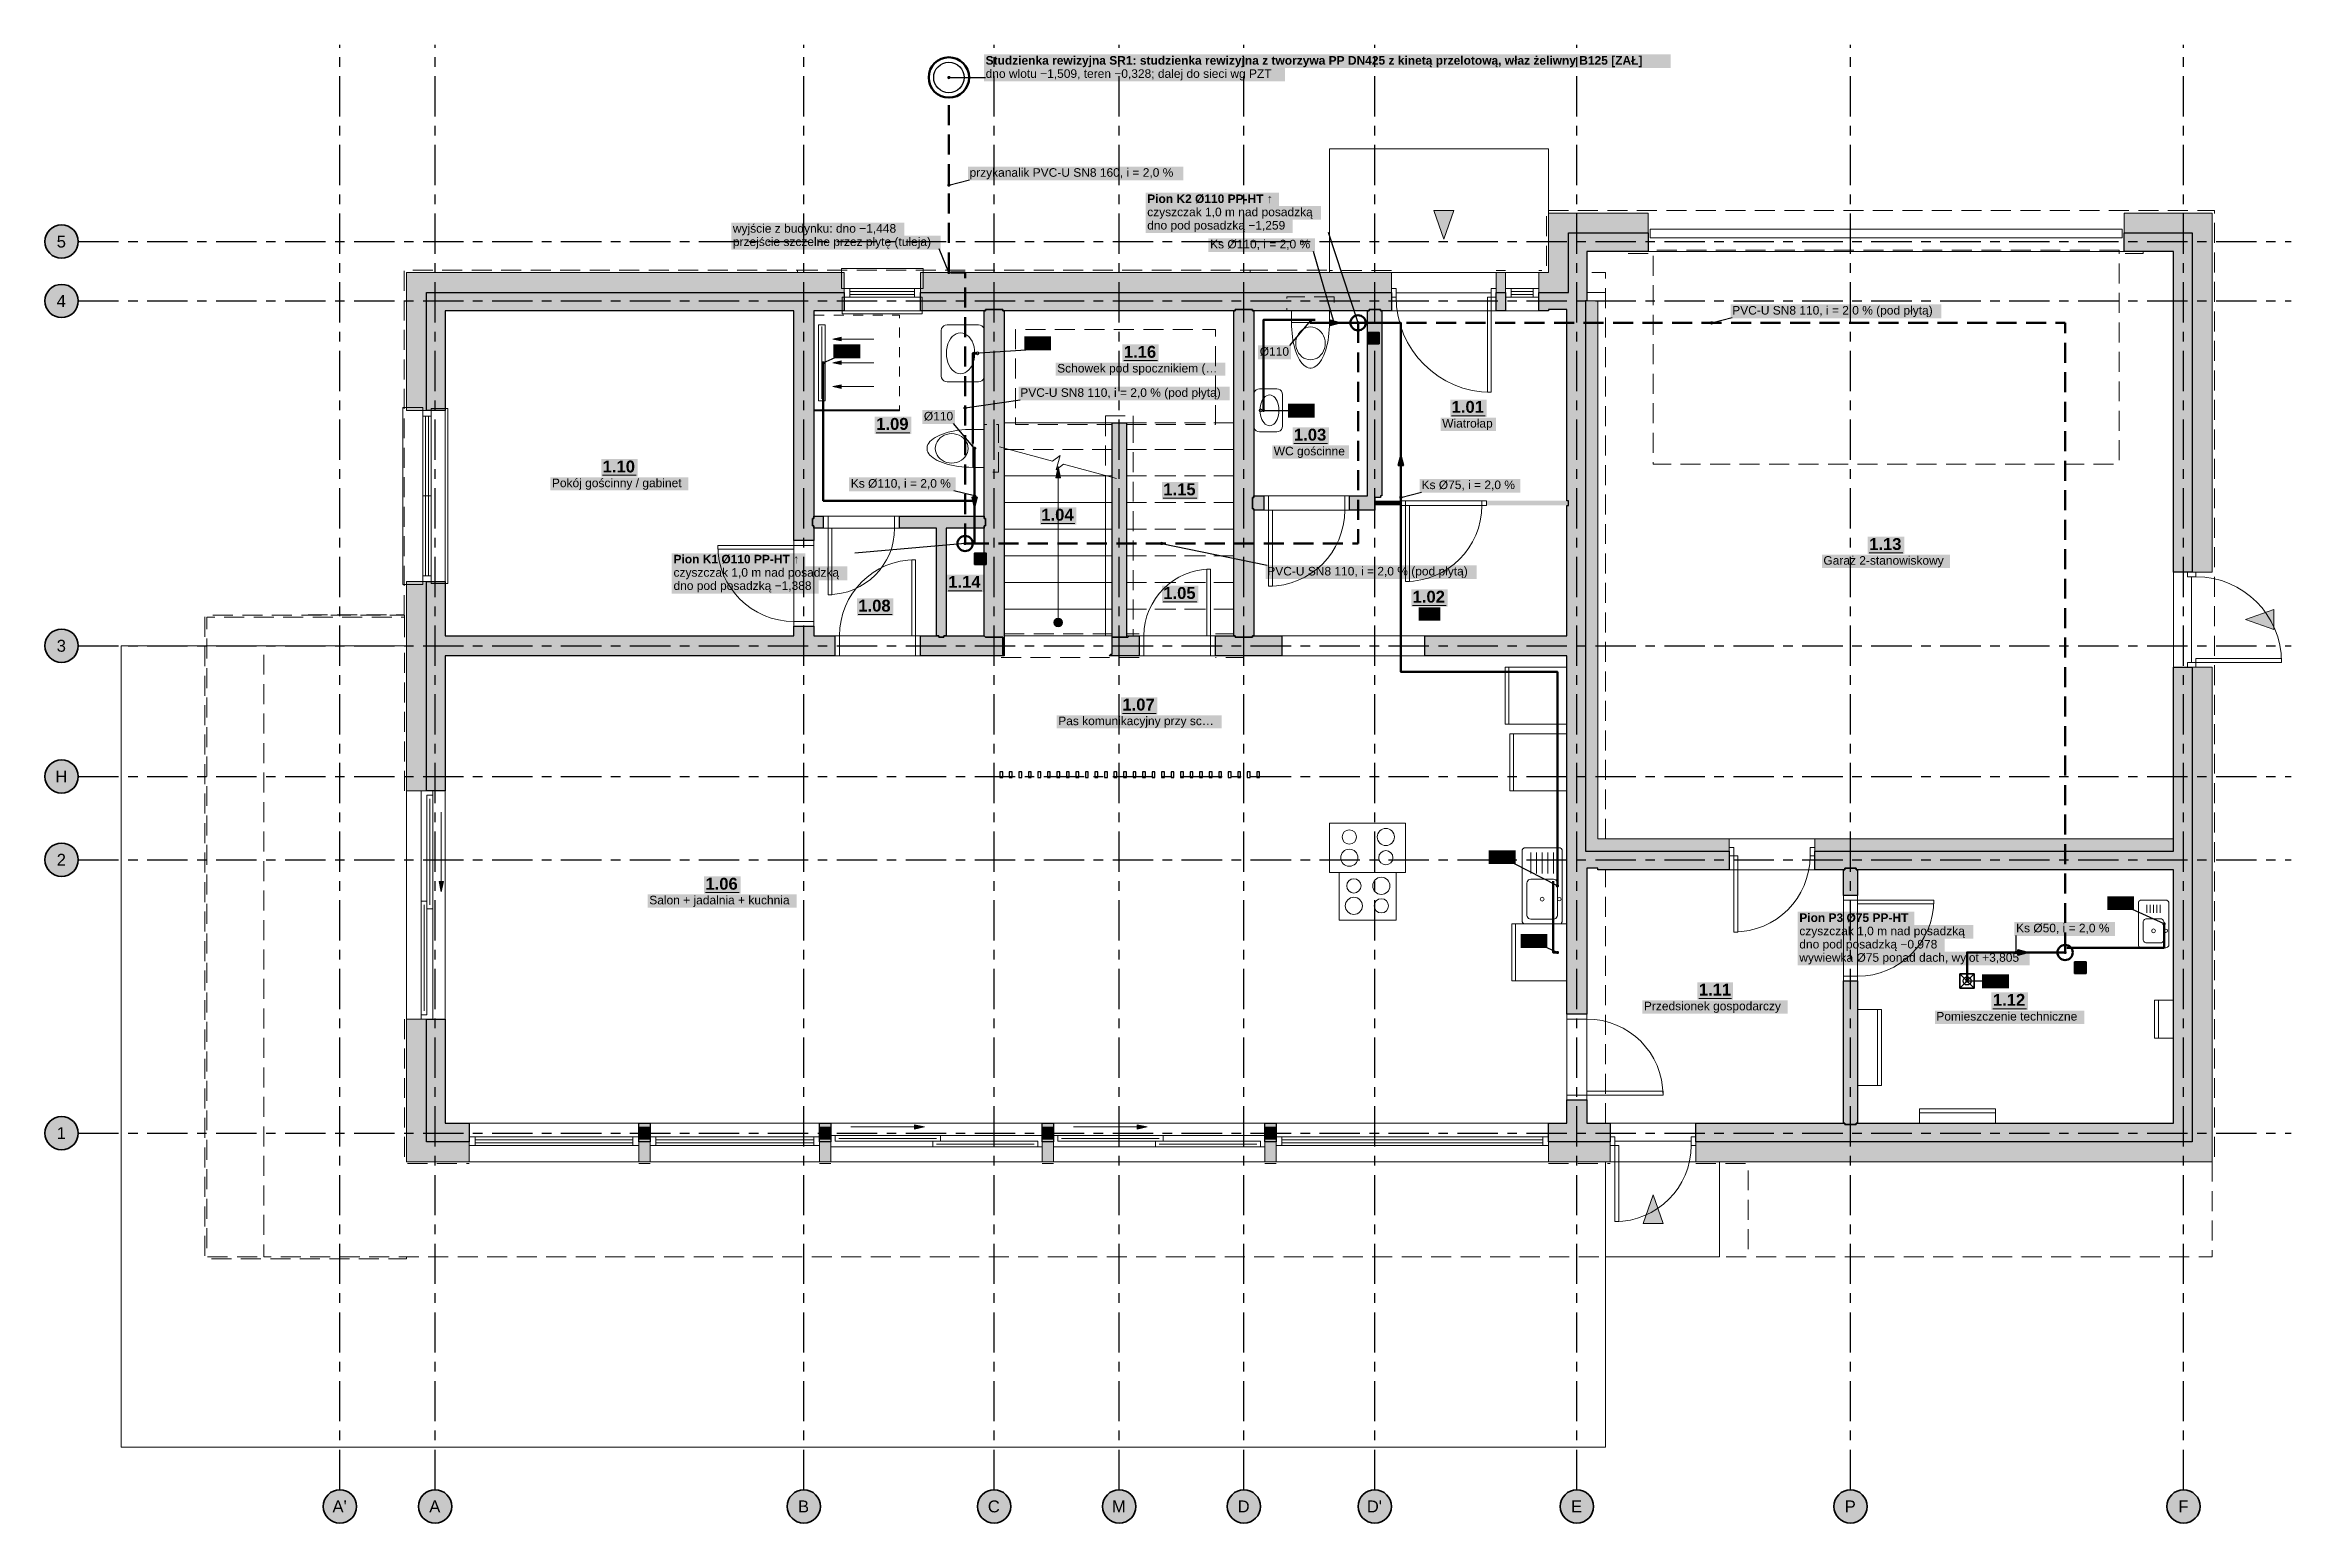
# Model space of a CAD drawing. Header units: metres. Extents: x -4.1 to 19.5, y -4.1 to 11.4.
import ezdxf

# ---------------------------------------------------------------- set-up
doc = ezdxf.new("R2010")
doc.units = ezdxf.units.M
for name, pattern in [('KRESKOWA', [5.25, 4.2, -1.05]), ('KRESKOWA_DROBNA', [3.15, 2.1, -1.05]), ('PUNKTOWA', [10.5, 8.4, -1.05, 0, -1.05])]:
    doc.linetypes.add(name, pattern=pattern)
doc.layers.add('A-MASKA', color=7, linetype='Continuous', lineweight=18)
doc.layers.add('S-OPISY', color=2, linetype='Continuous', lineweight=25)
for name, color, linetype, lineweight, true_color in [('I-OSIE', 8, 'PUNKTOWA', 18, 0x7a7a7a), ('I-PODKLAD', 8, 'Continuous', 18, 0x9a9a9a), ('I-PODKLAD-SCIANY', 8, 'Continuous', 25, 0x6e6e6e), ('I-PODKLAD-WYPELN', 254, 'Continuous', 18, 0xe6e6e6), ('I-POMIESZCZENIA', 8, 'Continuous', 25, 0x4a4a4a), ('S-KANAL', 34, 'Continuous', 50, 0x7a4500)]:
    doc.layers.add(name, color=color, linetype=linetype, lineweight=lineweight, true_color=true_color)
doc.styles.add('PL_ARIAL', font='arial.ttf')
doc.styles.add('PL_ARIAL_B', font='arialbd.ttf')

msp = doc.modelspace()

# ---------------------------------------------------------------- texts
at = {"layer": 'I-OSIE', "style": 'PL_ARIAL'}
for s, p in [('5', (-3.976, 9.312)), ('4', (-3.976, 8.688)), ('3', (-3.976, 5.062)), ('H', (-3.991, 3.688)), ('2', (-3.976, 2.812)), ('1', (-3.976, -0.062)), ("A'", (-1.078, -3.987)), ('A', (-0.061, -3.987)), ('B', (3.814, -3.987)), ('C', (5.809, -3.987)), ('M', (7.114, -3.987)), ('D', (8.434, -3.987)), ("D'", (9.792, -3.987)), ('E', (11.939, -3.987)), ('P', (14.814, -3.987)), ('F', (18.32, -3.987))]:
    msp.add_text(s, height=0.125, dxfattribs=at).set_placement(p)
at = {"layer": 'I-POMIESZCZENIA'}
for s, height, style, p in [('1.16', 0.125, 'PL_ARIAL_B', (7.238, 8.153)), ('Schowek pod spocznikiem (…', 0.09, 'PL_ARIAL', (6.538, 7.998)), ('1.01', 0.125, 'PL_ARIAL_B', (10.683, 7.574)), ('1.09', 0.125, 'PL_ARIAL_B', (4.636, 7.395)), ('1.03', 0.125, 'PL_ARIAL_B', (9.026, 7.282)), ('Wiatrołap', 0.09, 'PL_ARIAL', (10.584, 7.419)), ('WC gościnne', 0.09, 'PL_ARIAL', (8.814, 7.127)), ('Pokój gościnny / gabinet', 0.09, 'PL_ARIAL', (1.228, 6.792)), ('1.10', 0.125, 'PL_ARIAL_B', (1.761, 6.947)), ('1.15', 0.125, 'PL_ARIAL_B', (7.653, 6.707)), ('1.04', 0.125, 'PL_ARIAL_B', (6.371, 6.44)), ('1.13', 0.125, 'PL_ARIAL_B', (15.071, 6.132)), ('Garaż 2-stanowiskowy', 0.09, 'PL_ARIAL', (14.59, 5.977)), ('1.14', 0.125, 'PL_ARIAL_B', (5.393, 5.734)), ('1.05', 0.125, 'PL_ARIAL_B', (7.653, 5.617)), ('1.02', 0.125, 'PL_ARIAL_B', (10.273, 5.578)), ('1.08', 0.125, 'PL_ARIAL_B', (4.448, 5.484)), ('Hol', 0.09, 'PL_ARIAL', (10.352, 5.424)), ('1.07', 0.125, 'PL_ARIAL_B', (7.223, 4.444)), ('Pas komunikacyjny przy sc…', 0.09, 'PL_ARIAL', (6.549, 4.29)), ('1.06', 0.125, 'PL_ARIAL_B', (2.841, 2.56)), ('Salon + jadalnia + kuchnia', 0.09, 'PL_ARIAL', (2.251, 2.406)), ('1.11', 0.125, 'PL_ARIAL_B', (13.281, 1.447)), ('1.12', 0.125, 'PL_ARIAL_B', (16.371, 1.339)), ('Przedsionek gospodarczy', 0.09, 'PL_ARIAL', (12.704, 1.292)), ('Pomieszczenie techniczne', 0.09, 'PL_ARIAL', (15.777, 1.184))]:
    msp.add_text(s, height=height, dxfattribs=dict(at, style=style)).set_placement(p)
at = {"layer": 'S-OPISY'}
for s, style, p in [('Studzienka rewizyjna SR1: studzienka rewizyjna z tworzywa PP DN425 z kinetą przelotową, właz żeliwny B125 [ZAŁ]', 'PL_ARIAL_B', (5.786, 11.235)), ('dno wlotu −1,509, teren −0,328; dalej do sieci wg PZT', 'PL_ARIAL', (5.786, 11.096)), ('przykanalik PVC-U SN8 160, i = 2,0 %', 'PL_ARIAL', (5.617, 10.056)), ('czyszczak 1,0 m nad posadzką', 'PL_ARIAL', (7.484, 9.641)), ('Pion K2 Ø110 PP-HT ↑', 'PL_ARIAL_B', (7.484, 9.78)), ('wyjście z budynku: dno −1,448', 'PL_ARIAL', (3.13, 9.468)), ('dno pod posadzką −1,259', 'PL_ARIAL', (7.484, 9.501)), ('przejście szczelne przez płytę (tuleja)', 'PL_ARIAL', (3.13, 9.328)), ('Ks Ø110, i = 2,0 %', 'PL_ARIAL', (8.145, 9.303)), ('PVC-U SN8 110, i = 2,0 % (pod płytą)', 'PL_ARIAL', (13.632, 8.607)), ('Ø50', 'PL_ARIAL', (4.204, 8.185)), ('Ø40', 'PL_ARIAL', (6.209, 8.269)), ('Ø110', 'PL_ARIAL', (8.667, 8.174)), ('PVC-U SN8 110, i = 2,0 % (pod płytą)', 'PL_ARIAL', (6.15, 7.742)), ('Ø110', 'PL_ARIAL', (5.137, 7.494)), ('Ø40', 'PL_ARIAL', (8.98, 7.562)), ('Ks Ø110, i = 2,0 %', 'PL_ARIAL', (4.369, 6.787)), ('Ks Ø75, i = 2,0 %', 'PL_ARIAL', (10.367, 6.772)), ('czyszczak 1,0 m nad posadzką', 'PL_ARIAL', (2.506, 5.851)), ('Pion K1 Ø110 PP-HT ↑', 'PL_ARIAL_B', (2.506, 5.991)), ('PVC-U SN8 110, i = 2,0 % (pod płytą)', 'PL_ARIAL', (8.746, 5.864)), ('dno pod posadzką −1,388', 'PL_ARIAL', (2.506, 5.712)), ('Ø50', 'PL_ARIAL', (11.09, 2.867)), ('Ø50', 'PL_ARIAL', (17.59, 2.384)), ('czyszczak 1,0 m nad posadzką', 'PL_ARIAL', (14.337, 2.081)), ('Pion P3 Ø75 PP-HT', 'PL_ARIAL_B', (14.337, 2.221)), ('Ks Ø50, i = 2,0 %', 'PL_ARIAL', (16.615, 2.112)), ('Ø50', 'PL_ARIAL', (11.424, 1.985)), ('wywiewka Ø75 ponad dach, wylot +3,805', 'PL_ARIAL', (14.337, 1.802)), ('dno pod posadzką −0,978', 'PL_ARIAL', (14.337, 1.942)), ('Ø50', 'PL_ARIAL', (16.275, 1.562))]:
    msp.add_text(s, height=0.09, dxfattribs=dict(at, style=style)).set_placement(p)

# ---------------------------------------------------------------- hatches: boundary and pattern name
at = {"layer": 'A-MASKA', "true_color": 0xffffff}
for points in [[(5.769, 11.198), (12.984, 11.198), (12.984, 11.343), (5.769, 11.343)], [(5.769, 11.058), (8.931, 11.058), (8.931, 11.203), (5.769, 11.203)], [(5.599, 10.018), (7.862, 10.018), (7.862, 10.163), (5.599, 10.163)], [(7.467, 9.743), (8.869, 9.743), (8.869, 9.888), (7.467, 9.888)], [(7.467, 9.604), (9.312, 9.604), (9.312, 9.748), (7.467, 9.748)], [(3.112, 9.431), (4.933, 9.431), (4.933, 9.575), (3.112, 9.575)], [(7.467, 9.464), (9.011, 9.464), (9.011, 9.609), (7.467, 9.609)], [(3.112, 9.291), (5.314, 9.291), (5.314, 9.436), (3.112, 9.436)], [(8.128, 9.265), (9.248, 9.265), (9.248, 9.41), (8.128, 9.41)], [(13.614, 8.569), (15.831, 8.569), (15.831, 8.714), (13.614, 8.714)], [(4.186, 8.148), (4.468, 8.148), (4.468, 8.293), (4.186, 8.293)], [(6.192, 8.232), (6.474, 8.232), (6.474, 8.377), (6.192, 8.377)], [(7.223, 8.11), (7.606, 8.11), (7.606, 8.293), (7.223, 8.293)], [(8.65, 8.137), (8.995, 8.137), (8.995, 8.282), (8.65, 8.282)], [(6.523, 7.963), (8.305, 7.963), (8.305, 8.103), (6.523, 8.103)], [(6.132, 7.705), (8.35, 7.705), (8.35, 7.85), (6.132, 7.85)], [(5.12, 7.457), (5.465, 7.457), (5.465, 7.602), (5.12, 7.602)], [(8.963, 7.524), (9.245, 7.524), (9.245, 7.669), (8.963, 7.669)], [(10.668, 7.531), (11.052, 7.531), (11.052, 7.714), (10.668, 7.714)], [(4.621, 7.353), (5.004, 7.353), (5.004, 7.535), (4.621, 7.535)], [(9.011, 7.239), (9.394, 7.239), (9.394, 7.422), (9.011, 7.422)], [(10.569, 7.384), (11.151, 7.384), (11.151, 7.524), (10.569, 7.524)], [(1.746, 6.904), (2.129, 6.904), (2.129, 7.087), (1.746, 7.087)], [(8.799, 7.093), (9.606, 7.093), (9.606, 7.232), (8.799, 7.232)], [(1.213, 6.758), (2.662, 6.758), (2.662, 6.897), (1.213, 6.897)], [(4.351, 6.749), (5.471, 6.749), (5.471, 6.894), (4.351, 6.894)], [(7.638, 6.665), (8.022, 6.665), (8.022, 6.847), (7.638, 6.847)], [(10.349, 6.734), (11.406, 6.734), (11.406, 6.879), (10.349, 6.879)], [(6.356, 6.397), (6.739, 6.397), (6.739, 6.58), (6.356, 6.58)], [(15.056, 6.089), (15.44, 6.089), (15.44, 6.272), (15.056, 6.272)], [(2.488, 5.953), (3.89, 5.953), (3.89, 6.098), (2.488, 6.098)], [(2.488, 5.814), (4.334, 5.814), (4.334, 5.959), (2.488, 5.959)], [(8.728, 5.827), (10.946, 5.827), (10.946, 5.972), (8.728, 5.972)], [(14.575, 5.942), (15.921, 5.942), (15.921, 6.082), (14.575, 6.082)], [(2.488, 5.674), (4.033, 5.674), (4.033, 5.819), (2.488, 5.819)], [(5.378, 5.691), (5.762, 5.691), (5.762, 5.874), (5.378, 5.874)], [(7.638, 5.575), (8.022, 5.575), (8.022, 5.757), (7.638, 5.757)], [(10.258, 5.536), (10.642, 5.536), (10.642, 5.718), (10.258, 5.718)], [(4.433, 5.441), (4.817, 5.441), (4.817, 5.624), (4.433, 5.624)], [(10.337, 5.389), (10.563, 5.389), (10.563, 5.529), (10.337, 5.529)], [(7.208, 4.402), (7.592, 4.402), (7.592, 4.584), (7.208, 4.584)], [(6.534, 4.255), (8.266, 4.255), (8.266, 4.395), (6.534, 4.395)], [(11.073, 2.83), (11.355, 2.83), (11.355, 2.975), (11.073, 2.975)], [(2.826, 2.518), (3.21, 2.518), (3.21, 2.7), (2.826, 2.7)], [(2.236, 2.371), (3.8, 2.371), (3.8, 2.511), (2.236, 2.511)], [(17.573, 2.347), (17.855, 2.347), (17.855, 2.491), (17.573, 2.491)], [(14.319, 2.184), (15.546, 2.184), (15.546, 2.328), (14.319, 2.328)], [(14.319, 2.044), (16.165, 2.044), (16.165, 2.189), (14.319, 2.189)], [(16.598, 2.074), (17.654, 2.074), (17.654, 2.219), (16.598, 2.219)], [(11.407, 1.948), (11.689, 1.948), (11.689, 2.093), (11.407, 2.093)], [(14.319, 1.905), (15.863, 1.905), (15.863, 2.049), (14.319, 2.049)], [(14.319, 1.765), (16.757, 1.765), (16.757, 1.91), (14.319, 1.91)], [(16.258, 1.524), (16.54, 1.524), (16.54, 1.669), (16.258, 1.669)], [(13.266, 1.405), (13.639, 1.405), (13.639, 1.587), (13.266, 1.587)], [(16.356, 1.296), (16.739, 1.296), (16.739, 1.479), (16.356, 1.479)], [(12.689, 1.258), (14.216, 1.258), (14.216, 1.397), (12.689, 1.397)], [(15.762, 1.149), (17.333, 1.149), (17.333, 1.289), (15.762, 1.289)]]:
    msp.add_hatch(color=7, dxfattribs=at).paths.add_polyline_path(points)
at = {"layer": 'I-OSIE', "true_color": 0xffffff}
for points in [[(-3.75, 9.375), (-3.751, 9.398), (-3.756, 9.42), (-3.763, 9.442), (-3.773, 9.463), (-3.786, 9.482), (-3.801, 9.499), (-3.818, 9.514), (-3.837, 9.527), (-3.858, 9.537), (-3.88, 9.544), (-3.902, 9.549), (-3.925, 9.55), (-3.948, 9.549), (-3.97, 9.544), (-3.992, 9.537), (-4.013, 9.527), (-4.032, 9.514), (-4.049, 9.499), (-4.064, 9.482), (-4.077, 9.463), (-4.087, 9.442), (-4.094, 9.42), (-4.099, 9.398), (-4.1, 9.375), (-4.099, 9.352), (-4.094, 9.33), (-4.087, 9.308), (-4.077, 9.287), (-4.064, 9.268), (-4.049, 9.251), (-4.032, 9.236), (-4.013, 9.223), (-3.992, 9.213), (-3.97, 9.206), (-3.948, 9.201), (-3.925, 9.2), (-3.902, 9.201), (-3.88, 9.206), (-3.858, 9.213), (-3.837, 9.223), (-3.818, 9.236), (-3.801, 9.251), (-3.786, 9.268), (-3.773, 9.287), (-3.763, 9.308), (-3.756, 9.33), (-3.751, 9.352)], [(-3.75, 8.75), (-3.751, 8.773), (-3.756, 8.795), (-3.763, 8.817), (-3.773, 8.838), (-3.786, 8.857), (-3.801, 8.874), (-3.818, 8.889), (-3.837, 8.902), (-3.858, 8.912), (-3.88, 8.919), (-3.902, 8.924), (-3.925, 8.925), (-3.948, 8.924), (-3.97, 8.919), (-3.992, 8.912), (-4.013, 8.902), (-4.032, 8.889), (-4.049, 8.874), (-4.064, 8.857), (-4.077, 8.838), (-4.087, 8.817), (-4.094, 8.795), (-4.099, 8.773), (-4.1, 8.75), (-4.099, 8.727), (-4.094, 8.705), (-4.087, 8.683), (-4.077, 8.662), (-4.064, 8.643), (-4.049, 8.626), (-4.032, 8.611), (-4.013, 8.598), (-3.992, 8.588), (-3.97, 8.581), (-3.948, 8.576), (-3.925, 8.575), (-3.902, 8.576), (-3.88, 8.581), (-3.858, 8.588), (-3.837, 8.598), (-3.818, 8.611), (-3.801, 8.626), (-3.786, 8.643), (-3.773, 8.662), (-3.763, 8.683), (-3.756, 8.705), (-3.751, 8.727)], [(-3.75, 5.125), (-3.751, 5.148), (-3.756, 5.17), (-3.763, 5.192), (-3.773, 5.213), (-3.786, 5.232), (-3.801, 5.249), (-3.818, 5.264), (-3.837, 5.277), (-3.858, 5.287), (-3.88, 5.294), (-3.902, 5.299), (-3.925, 5.3), (-3.948, 5.299), (-3.97, 5.294), (-3.992, 5.287), (-4.013, 5.277), (-4.032, 5.264), (-4.049, 5.249), (-4.064, 5.232), (-4.077, 5.213), (-4.087, 5.192), (-4.094, 5.17), (-4.099, 5.148), (-4.1, 5.125), (-4.099, 5.102), (-4.094, 5.08), (-4.087, 5.058), (-4.077, 5.037), (-4.064, 5.018), (-4.049, 5.001), (-4.032, 4.986), (-4.013, 4.973), (-3.992, 4.963), (-3.97, 4.956), (-3.948, 4.951), (-3.925, 4.95), (-3.902, 4.951), (-3.88, 4.956), (-3.858, 4.963), (-3.837, 4.973), (-3.818, 4.986), (-3.801, 5.001), (-3.786, 5.018), (-3.773, 5.037), (-3.763, 5.058), (-3.756, 5.08), (-3.751, 5.102)], [(-3.75, 3.75), (-3.751, 3.773), (-3.756, 3.795), (-3.763, 3.817), (-3.773, 3.837), (-3.786, 3.857), (-3.801, 3.874), (-3.818, 3.889), (-3.837, 3.902), (-3.858, 3.912), (-3.88, 3.919), (-3.902, 3.924), (-3.925, 3.925), (-3.948, 3.924), (-3.97, 3.919), (-3.992, 3.912), (-4.013, 3.902), (-4.032, 3.889), (-4.049, 3.874), (-4.064, 3.857), (-4.077, 3.837), (-4.087, 3.817), (-4.094, 3.795), (-4.099, 3.773), (-4.1, 3.75), (-4.099, 3.727), (-4.094, 3.705), (-4.087, 3.683), (-4.077, 3.663), (-4.064, 3.643), (-4.049, 3.626), (-4.032, 3.611), (-4.013, 3.598), (-3.992, 3.588), (-3.97, 3.581), (-3.948, 3.576), (-3.925, 3.575), (-3.902, 3.576), (-3.88, 3.581), (-3.858, 3.588), (-3.837, 3.598), (-3.818, 3.611), (-3.801, 3.626), (-3.786, 3.643), (-3.773, 3.663), (-3.763, 3.683), (-3.756, 3.705), (-3.751, 3.727)], [(-3.75, 2.875), (-3.751, 2.898), (-3.756, 2.92), (-3.763, 2.942), (-3.773, 2.962), (-3.786, 2.982), (-3.801, 2.999), (-3.818, 3.014), (-3.837, 3.027), (-3.858, 3.037), (-3.88, 3.044), (-3.902, 3.049), (-3.925, 3.05), (-3.948, 3.049), (-3.97, 3.044), (-3.992, 3.037), (-4.013, 3.027), (-4.032, 3.014), (-4.049, 2.999), (-4.064, 2.982), (-4.077, 2.962), (-4.087, 2.942), (-4.094, 2.92), (-4.099, 2.898), (-4.1, 2.875), (-4.099, 2.852), (-4.094, 2.83), (-4.087, 2.808), (-4.077, 2.788), (-4.064, 2.768), (-4.049, 2.751), (-4.032, 2.736), (-4.013, 2.723), (-3.992, 2.713), (-3.97, 2.706), (-3.948, 2.701), (-3.925, 2.7), (-3.902, 2.701), (-3.88, 2.706), (-3.858, 2.713), (-3.837, 2.723), (-3.818, 2.736), (-3.801, 2.751), (-3.786, 2.768), (-3.773, 2.788), (-3.763, 2.808), (-3.756, 2.83), (-3.751, 2.852)], [(-3.75, 0), (-3.751, 0.023), (-3.756, 0.045), (-3.763, 0.067), (-3.773, 0.087), (-3.786, 0.107), (-3.801, 0.124), (-3.818, 0.139), (-3.837, 0.152), (-3.858, 0.162), (-3.88, 0.169), (-3.902, 0.174), (-3.925, 0.175), (-3.948, 0.174), (-3.97, 0.169), (-3.992, 0.162), (-4.013, 0.152), (-4.032, 0.139), (-4.049, 0.124), (-4.064, 0.107), (-4.077, 0.087), (-4.087, 0.067), (-4.094, 0.045), (-4.099, 0.023), (-4.1, 0), (-4.099, -0.023), (-4.094, -0.045), (-4.087, -0.067), (-4.077, -0.088), (-4.064, -0.107), (-4.049, -0.124), (-4.032, -0.139), (-4.013, -0.152), (-3.992, -0.162), (-3.97, -0.169), (-3.948, -0.174), (-3.925, -0.175), (-3.902, -0.174), (-3.88, -0.169), (-3.858, -0.162), (-3.837, -0.152), (-3.818, -0.139), (-3.801, -0.124), (-3.786, -0.107), (-3.773, -0.088), (-3.763, -0.067), (-3.756, -0.045), (-3.751, -0.023)], [(-0.825, -3.925), (-0.826, -3.902), (-0.831, -3.88), (-0.838, -3.858), (-0.848, -3.837), (-0.861, -3.818), (-0.876, -3.801), (-0.893, -3.786), (-0.913, -3.773), (-0.933, -3.763), (-0.955, -3.756), (-0.977, -3.751), (-1, -3.75), (-1.023, -3.751), (-1.045, -3.756), (-1.067, -3.763), (-1.088, -3.773), (-1.107, -3.786), (-1.124, -3.801), (-1.139, -3.818), (-1.152, -3.837), (-1.162, -3.858), (-1.169, -3.88), (-1.174, -3.902), (-1.175, -3.925), (-1.174, -3.948), (-1.169, -3.97), (-1.162, -3.992), (-1.152, -4.013), (-1.139, -4.032), (-1.124, -4.049), (-1.107, -4.064), (-1.088, -4.077), (-1.067, -4.087), (-1.045, -4.094), (-1.023, -4.099), (-1, -4.1), (-0.977, -4.099), (-0.955, -4.094), (-0.933, -4.087), (-0.913, -4.077), (-0.893, -4.064), (-0.876, -4.049), (-0.861, -4.032), (-0.848, -4.013), (-0.838, -3.992), (-0.831, -3.97), (-0.826, -3.948)], [(0.175, -3.925), (0.174, -3.902), (0.169, -3.88), (0.162, -3.858), (0.152, -3.837), (0.139, -3.818), (0.124, -3.801), (0.107, -3.786), (0.087, -3.773), (0.067, -3.763), (0.045, -3.756), (0.023, -3.751), (0, -3.75), (-0.023, -3.751), (-0.045, -3.756), (-0.067, -3.763), (-0.088, -3.773), (-0.107, -3.786), (-0.124, -3.801), (-0.139, -3.818), (-0.152, -3.837), (-0.162, -3.858), (-0.169, -3.88), (-0.174, -3.902), (-0.175, -3.925), (-0.174, -3.948), (-0.169, -3.97), (-0.162, -3.992), (-0.152, -4.013), (-0.139, -4.032), (-0.124, -4.049), (-0.107, -4.064), (-0.088, -4.077), (-0.067, -4.087), (-0.045, -4.094), (-0.023, -4.099), (0, -4.1), (0.023, -4.099), (0.045, -4.094), (0.067, -4.087), (0.087, -4.077), (0.107, -4.064), (0.124, -4.049), (0.139, -4.032), (0.152, -4.013), (0.162, -3.992), (0.169, -3.97), (0.174, -3.948)], [(4.05, -3.925), (4.049, -3.902), (4.044, -3.88), (4.037, -3.858), (4.027, -3.837), (4.014, -3.818), (3.999, -3.801), (3.982, -3.786), (3.962, -3.773), (3.942, -3.763), (3.92, -3.756), (3.898, -3.751), (3.875, -3.75), (3.852, -3.751), (3.83, -3.756), (3.808, -3.763), (3.788, -3.773), (3.768, -3.786), (3.751, -3.801), (3.736, -3.818), (3.723, -3.837), (3.713, -3.858), (3.706, -3.88), (3.701, -3.902), (3.7, -3.925), (3.701, -3.948), (3.706, -3.97), (3.713, -3.992), (3.723, -4.013), (3.736, -4.032), (3.751, -4.049), (3.768, -4.064), (3.788, -4.077), (3.808, -4.087), (3.83, -4.094), (3.852, -4.099), (3.875, -4.1), (3.898, -4.099), (3.92, -4.094), (3.942, -4.087), (3.962, -4.077), (3.982, -4.064), (3.999, -4.049), (4.014, -4.032), (4.027, -4.013), (4.037, -3.992), (4.044, -3.97), (4.049, -3.948)], [(6.05, -3.925), (6.049, -3.902), (6.044, -3.88), (6.037, -3.858), (6.027, -3.837), (6.014, -3.818), (5.999, -3.801), (5.982, -3.786), (5.962, -3.773), (5.942, -3.763), (5.92, -3.756), (5.898, -3.751), (5.875, -3.75), (5.852, -3.751), (5.83, -3.756), (5.808, -3.763), (5.787, -3.773), (5.768, -3.786), (5.751, -3.801), (5.736, -3.818), (5.723, -3.837), (5.713, -3.858), (5.706, -3.88), (5.701, -3.902), (5.7, -3.925), (5.701, -3.948), (5.706, -3.97), (5.713, -3.992), (5.723, -4.013), (5.736, -4.032), (5.751, -4.049), (5.768, -4.064), (5.787, -4.077), (5.808, -4.087), (5.83, -4.094), (5.852, -4.099), (5.875, -4.1), (5.898, -4.099), (5.92, -4.094), (5.942, -4.087), (5.962, -4.077), (5.982, -4.064), (5.999, -4.049), (6.014, -4.032), (6.027, -4.013), (6.037, -3.992), (6.044, -3.97), (6.049, -3.948)], [(7.365, -3.925), (7.364, -3.902), (7.359, -3.88), (7.352, -3.858), (7.342, -3.837), (7.329, -3.818), (7.314, -3.801), (7.297, -3.786), (7.277, -3.773), (7.257, -3.763), (7.235, -3.756), (7.213, -3.751), (7.19, -3.75), (7.167, -3.751), (7.145, -3.756), (7.123, -3.763), (7.103, -3.773), (7.083, -3.786), (7.066, -3.801), (7.051, -3.818), (7.038, -3.837), (7.028, -3.858), (7.021, -3.88), (7.016, -3.902), (7.015, -3.925), (7.016, -3.948), (7.021, -3.97), (7.028, -3.992), (7.038, -4.013), (7.051, -4.032), (7.066, -4.049), (7.083, -4.064), (7.103, -4.077), (7.123, -4.087), (7.145, -4.094), (7.167, -4.099), (7.19, -4.1), (7.213, -4.099), (7.235, -4.094), (7.257, -4.087), (7.277, -4.077), (7.297, -4.064), (7.314, -4.049), (7.329, -4.032), (7.342, -4.013), (7.352, -3.992), (7.359, -3.97), (7.364, -3.948)], [(8.675, -3.925), (8.674, -3.902), (8.669, -3.88), (8.662, -3.858), (8.652, -3.837), (8.639, -3.818), (8.624, -3.801), (8.607, -3.786), (8.588, -3.773), (8.567, -3.763), (8.545, -3.756), (8.523, -3.751), (8.5, -3.75), (8.477, -3.751), (8.455, -3.756), (8.433, -3.763), (8.412, -3.773), (8.393, -3.786), (8.376, -3.801), (8.361, -3.818), (8.348, -3.837), (8.338, -3.858), (8.331, -3.88), (8.326, -3.902), (8.325, -3.925), (8.326, -3.948), (8.331, -3.97), (8.338, -3.992), (8.348, -4.013), (8.361, -4.032), (8.376, -4.049), (8.393, -4.064), (8.412, -4.077), (8.433, -4.087), (8.455, -4.094), (8.477, -4.099), (8.5, -4.1), (8.523, -4.099), (8.545, -4.094), (8.567, -4.087), (8.588, -4.077), (8.607, -4.064), (8.624, -4.049), (8.639, -4.032), (8.652, -4.013), (8.662, -3.992), (8.669, -3.97), (8.674, -3.948)], [(10.05, -3.925), (10.049, -3.902), (10.044, -3.88), (10.037, -3.858), (10.027, -3.837), (10.014, -3.818), (9.999, -3.801), (9.982, -3.786), (9.963, -3.773), (9.942, -3.763), (9.92, -3.756), (9.898, -3.751), (9.875, -3.75), (9.852, -3.751), (9.83, -3.756), (9.808, -3.763), (9.787, -3.773), (9.768, -3.786), (9.751, -3.801), (9.736, -3.818), (9.723, -3.837), (9.713, -3.858), (9.706, -3.88), (9.701, -3.902), (9.7, -3.925), (9.701, -3.948), (9.706, -3.97), (9.713, -3.992), (9.723, -4.013), (9.736, -4.032), (9.751, -4.049), (9.768, -4.064), (9.787, -4.077), (9.808, -4.087), (9.83, -4.094), (9.852, -4.099), (9.875, -4.1), (9.898, -4.099), (9.92, -4.094), (9.942, -4.087), (9.963, -4.077), (9.982, -4.064), (9.999, -4.049), (10.014, -4.032), (10.027, -4.013), (10.037, -3.992), (10.044, -3.97), (10.049, -3.948)], [(12.175, -3.925), (12.174, -3.902), (12.169, -3.88), (12.162, -3.858), (12.152, -3.837), (12.139, -3.818), (12.124, -3.801), (12.107, -3.786), (12.088, -3.773), (12.067, -3.763), (12.045, -3.756), (12.023, -3.751), (12, -3.75), (11.977, -3.751), (11.955, -3.756), (11.933, -3.763), (11.912, -3.773), (11.893, -3.786), (11.876, -3.801), (11.861, -3.818), (11.848, -3.837), (11.838, -3.858), (11.831, -3.88), (11.826, -3.902), (11.825, -3.925), (11.826, -3.948), (11.831, -3.97), (11.838, -3.992), (11.848, -4.013), (11.861, -4.032), (11.876, -4.049), (11.893, -4.064), (11.912, -4.077), (11.933, -4.087), (11.955, -4.094), (11.977, -4.099), (12, -4.1), (12.023, -4.099), (12.045, -4.094), (12.067, -4.087), (12.088, -4.077), (12.107, -4.064), (12.124, -4.049), (12.139, -4.032), (12.152, -4.013), (12.162, -3.992), (12.169, -3.97), (12.174, -3.948)], [(15.05, -3.925), (15.049, -3.902), (15.044, -3.88), (15.037, -3.858), (15.027, -3.837), (15.014, -3.818), (14.999, -3.801), (14.982, -3.786), (14.963, -3.773), (14.942, -3.763), (14.92, -3.756), (14.898, -3.751), (14.875, -3.75), (14.852, -3.751), (14.83, -3.756), (14.808, -3.763), (14.787, -3.773), (14.768, -3.786), (14.751, -3.801), (14.736, -3.818), (14.723, -3.837), (14.713, -3.858), (14.706, -3.88), (14.701, -3.902), (14.7, -3.925), (14.701, -3.948), (14.706, -3.97), (14.713, -3.992), (14.723, -4.013), (14.736, -4.032), (14.751, -4.049), (14.768, -4.064), (14.787, -4.077), (14.808, -4.087), (14.83, -4.094), (14.852, -4.099), (14.875, -4.1), (14.898, -4.099), (14.92, -4.094), (14.942, -4.087), (14.963, -4.077), (14.982, -4.064), (14.999, -4.049), (15.014, -4.032), (15.027, -4.013), (15.037, -3.992), (15.044, -3.97), (15.049, -3.948)], [(18.55, -3.925), (18.549, -3.902), (18.544, -3.88), (18.537, -3.858), (18.527, -3.837), (18.514, -3.818), (18.499, -3.801), (18.482, -3.786), (18.462, -3.773), (18.442, -3.763), (18.42, -3.756), (18.398, -3.751), (18.375, -3.75), (18.352, -3.751), (18.33, -3.756), (18.308, -3.763), (18.288, -3.773), (18.268, -3.786), (18.251, -3.801), (18.236, -3.818), (18.223, -3.837), (18.213, -3.858), (18.206, -3.88), (18.201, -3.902), (18.2, -3.925), (18.201, -3.948), (18.206, -3.97), (18.213, -3.992), (18.223, -4.013), (18.236, -4.032), (18.251, -4.049), (18.268, -4.064), (18.288, -4.077), (18.308, -4.087), (18.33, -4.094), (18.352, -4.099), (18.375, -4.1), (18.398, -4.099), (18.42, -4.094), (18.442, -4.087), (18.462, -4.077), (18.482, -4.064), (18.499, -4.049), (18.514, -4.032), (18.527, -4.013), (18.537, -3.992), (18.544, -3.97), (18.549, -3.948)]]:
    msp.add_hatch(color=7, dxfattribs=at).paths.add_polyline_path(points)
at = {"layer": 'I-PODKLAD-WYPELN', "true_color": 0xcfcfcf}
for points in [[(10.6, 9.4), (10.705, 9.7), (10.495, 9.7)], [(4.18, 8.35), (4.268, 8.369), (4.268, 8.331)], [(4.18, 8.1), (4.268, 8.119), (4.268, 8.081)], [(4.18, 7.85), (4.268, 7.869), (4.268, 7.831)], [(6.548, 7.008), (6.572, 6.891), (6.523, 6.891)], [(9.875, 6.65), (10.15, 6.65), (10.15, 6.6), (9.875, 6.6)], [(11.91, 6.6), (11.05, 6.6), (11.05, 6.65), (11.91, 6.65)], [(19.025, 5.4), (19.325, 5.295), (19.325, 5.505)], [(0.065, 2.539), (0.042, 2.647), (0.088, 2.647)], [(2.26, -0.06), (2.14, -0.06), (2.14, 0.06), (2.26, 0.06)], [(4.04, -0.06), (4.04, 0.06), (4.16, 0.06), (4.16, -0.06)], [(5.144, 0.065), (5.037, 0.042), (5.037, 0.088)], [(6.38, -0.06), (6.38, 0.06), (6.5, 0.06), (6.5, -0.06)], [(7.484, 0.065), (7.377, 0.042), (7.377, 0.088)], [(8.72, -0.06), (8.72, 0.06), (8.84, 0.06), (8.84, -0.06)], [(12.8, -0.65), (12.695, -0.95), (12.905, -0.95)]]:
    msp.add_hatch(color=7, dxfattribs=at).paths.add_polyline_path(points)
at = {"layer": 'I-PODKLAD-WYPELN', "true_color": 0xe4e4e4}
h = msp.add_hatch(color=7, dxfattribs=at)
h.paths.add_polyline_path([(11.895, 5.23), (11.895, 5.23), (11.895, 5.23), (11.895, 6.6), (11.895, 6.6), (11.895, 6.6), (11.05, 6.6), (11.05, 6.65), (11.895, 6.65), (11.895, 6.65), (11.895, 6.65), (11.895, 8.66), (11.895, 8.66), (11.895, 8.66), (11.7, 8.66), (11.7, 8.66), (11.7, 8.66), (11.7, 8.66), (11.7, 8.66), (11.7, 8.66), (11.7, 8.66), (11.7, 8.66), (11.7, 8.66), (11.7, 8.66), (11.7, 8.66), (11.7, 8.66), (11.7, 8.66), (11.7, 8.66), (11.7, 8.66), (11.7, 8.66), (11.7, 8.66), (11.7, 8.645), (11.7, 8.645), (11.7, 8.645), (11.6, 8.645), (11.6, 8.645), (11.6, 8.645), (11.6, 8.84), (11.6, 8.84), (11.6, 8.84), (11.6, 8.84), (11.6, 9.05), (11.7, 9.05), (11.7, 9.675), (12.75, 9.675), (12.75, 9.465), (12.75, 9.27), (12.105, 9.27), (12.105, 9.27), (12.105, 9.27), (12.105, 9.27), (12.105, 8.75), (12.105, 8.75), (12.105, 8.75), (12.22, 8.75), (12.22, 8.75), (12.22, 8.75), (12.22, 3.095), (13.6, 3.095), (13.6, 2.965), (13.6, 2.77), (12.22, 2.77), (12.22, 2.785), (12.105, 2.785), (12.105, 1.25), (12.09, 1.25), (11.895, 1.25), (11.895, 2.875), (11.895, 2.875), (11.895, 2.875), (11.895, 2.875), (11.895, 5.02), (11.895, 5.02), (11.895, 5.02), (10.4, 5.02), (10.4, 5.02), (10.4, 5.02), (10.4, 5.035), (10.4, 5.035), (10.4, 5.035), (10.4, 5.035), (10.4, 5.23), (10.4, 5.23), (10.4, 5.23), (10.4, 5.23), (10.4, 5.23), (11.895, 5.23), (11.895, 5.23)])
h.paths.add_polyline_path([(11.91, 9.285), (11.91, 9.285), (11.91, 9.285), (11.91, 9.285)], flags=0)
h.paths.add_polyline_path([(11.91, 8.84), (11.91, 8.84), (11.91, 8.84), (11.91, 8.84)], flags=0)
h.paths.add_polyline_path([(11.91, 8.75), (11.91, 8.75), (11.91, 8.75), (11.91, 8.75), (11.91, 8.75)], flags=0)
h.paths.add_polyline_path([(12.09, 2.875), (12.09, 2.875), (12.09, 2.875), (12.09, 2.875)], flags=0)
h.paths.add_polyline_path([(12.09, 2.965), (12.09, 2.965), (12.09, 2.965), (12.09, 2.965)], flags=0)
h.paths.add_polyline_path([(12.22, 2.965), (12.22, 2.965), (12.22, 2.965), (12.22, 2.965)], flags=0)
h.paths.add_polyline_path([(12.09, 8.75), (12.09, 8.75), (12.09, 8.75), (12.09, 8.75), (12.09, 8.75)], flags=0)
h.paths.add_polyline_path([(12.09, 9.285), (12.09, 9.285), (12.09, 9.285), (12.09, 9.285)], flags=0)
for points in [[(18.675, 9.675), (18.675, 5.9), (18.465, 5.9), (18.27, 5.9), (18.27, 9.27), (17.75, 9.27), (17.75, 9.465), (17.75, 9.675)], [(11.15, 8.645), (11.15, 8.84), (11.15, 8.84), (11.15, 8.84), (11.15, 8.84), (11.15, 9.05), (11.25, 9.05), (11.25, 8.84), (11.25, 8.84), (11.25, 8.84), (11.25, 8.84), (11.25, 8.645), (11.25, 8.645), (11.25, 8.645), (11.15, 8.645), (11.15, 8.645)], [(7.115, 5.035), (7.115, 5.035), (7.115, 5.035), (7.115, 5.035), (7.115, 5.035), (7.115, 5.035), (7.115, 5.035), (7.115, 5.035), (7.115, 5.035), (7.115, 5.035), (7.115, 5.035), (7.115, 5.215), (7.115, 5.215), (7.115, 5.215), (7.115, 5.215), (7.115, 5.215), (7.115, 5.215), (7.115, 7.47), (7.265, 7.47), (7.265, 5.215), (7.28, 5.215), (7.28, 5.215), (7.28, 5.215), (7.28, 5.215), (7.28, 5.215), (7.28, 5.215), (7.28, 5.215), (7.28, 5.215), (7.28, 5.215), (7.28, 5.215), (7.28, 5.215), (7.28, 5.215), (7.295, 5.23), (7.295, 5.23), (7.295, 5.23), (7.295, 5.23), (7.295, 5.23), (7.4, 5.23), (7.4, 5.23), (7.4, 5.23), (7.4, 5.23), (7.4, 5.23), (7.4, 5.035), (7.4, 5.035), (7.4, 5.035), (7.4, 5.02), (7.4, 5.02), (7.4, 5.02), (7.085, 5.02), (7.085, 5.02), (7.085, 5.02), (7.1, 5.035), (7.1, 5.035), (7.1, 5.035), (7.115, 5.035), (7.115, 5.035), (7.115, 5.035), (7.115, 5.035), (7.115, 5.035), (7.115, 5.035)], [(3.77, 5.23), (3.77, 5.33), (3.965, 5.33), (3.98, 5.33), (3.98, 5.23), (4.2, 5.23), (4.2, 5.23), (4.2, 5.23), (4.2, 5.23), (4.2, 5.23), (4.2, 5.035), (4.2, 5.035), (4.2, 5.035), (4.2, 5.02), (4.2, 5.02), (4.2, 5.02), (0.105, 5.02), (0.105, 5.02), (0.105, 5.02), (0.105, 3.6), (0.105, 3.6), (0.105, 3.6), (-0.09, 3.6), (-0.09, 3.6), (-0.09, 3.6), (-0.09, 3.6), (-0.09, 3.6), (-0.3, 3.6), (-0.3, 3.6), (-0.3, 3.6), (-0.3, 5.8), (-0.3, 5.8), (-0.3, 5.8), (-0.09, 5.8), (-0.09, 5.8), (-0.09, 5.8), (-0.09, 5.8), (-0.09, 5.8), (0.105, 5.8), (0.105, 5.8), (0.105, 5.8), (0.105, 5.23), (0.105, 5.23), (0.105, 5.23), (0.105, 5.23), (0.105, 5.23)], [(18.27, 0.105), (18.27, 2.77), (14.95, 2.77), (14.95, 2.5), (14.935, 2.5), (14.8, 2.5), (14.8, 2.77), (14.5, 2.77), (14.5, 2.965), (14.5, 3.095), (18.27, 3.095), (18.27, 4.9), (18.465, 4.9), (18.675, 4.9), (18.675, -0.3), (13.25, -0.3), (13.25, -0.09), (13.25, 0.105), (14.8, 0.105), (14.8, 1.6), (14.935, 1.6), (14.95, 1.6), (14.95, 0.105)], [(2.14, -0.3), (2.14, -0.3), (2.14, -0.09), (2.14, -0.09), (2.14, -0.09), (2.14, -0.09), (2.14, -0.09), (2.14, -0.06), (2.14, -0.06), (2.14, -0.06), (2.14, -0.06), (2.14, 0.06), (2.14, 0.06), (2.14, 0.06), (2.14, 0.06), (2.14, 0.105), (2.14, 0.105), (2.14, 0.105), (2.26, 0.105), (2.26, 0.105), (2.26, 0.105), (2.26, 0.06), (2.26, 0.06), (2.26, 0.06), (2.26, 0.06), (2.26, -0.06), (2.26, -0.06), (2.26, -0.06), (2.26, -0.06), (2.26, -0.09), (2.26, -0.09), (2.26, -0.09), (2.26, -0.09), (2.26, -0.09), (2.26, -0.3), (2.26, -0.3), (2.26, -0.3), (2.14, -0.3)], [(4.04, 0.06), (4.04, 0.06), (4.04, 0.06), (4.04, 0.105), (4.04, 0.105), (4.04, 0.105), (4.16, 0.105), (4.16, 0.105), (4.16, 0.105), (4.16, 0.06), (4.16, 0.06), (4.16, 0.06), (4.16, 0.06), (4.16, -0.06), (4.16, -0.06), (4.16, -0.06), (4.16, -0.06), (4.16, -0.09), (4.16, -0.09), (4.16, -0.09), (4.16, -0.09), (4.16, -0.09), (4.16, -0.3), (4.16, -0.3), (4.16, -0.3), (4.04, -0.3), (4.04, -0.3), (4.04, -0.3), (4.04, -0.09), (4.04, -0.09), (4.04, -0.09), (4.04, -0.09), (4.04, -0.09), (4.04, -0.06), (4.04, -0.06), (4.04, -0.06), (4.04, -0.06), (4.04, 0.06)], [(6.38, -0.3), (6.38, -0.09), (6.38, -0.09), (6.38, -0.09), (6.38, -0.09), (6.38, -0.09), (6.38, -0.06), (6.38, -0.06), (6.38, -0.06), (6.38, -0.06), (6.38, 0.06), (6.38, 0.06), (6.38, 0.06), (6.38, 0.06), (6.38, 0.105), (6.38, 0.105), (6.38, 0.105), (6.5, 0.105), (6.5, 0.105), (6.5, 0.105), (6.5, 0.06), (6.5, 0.06), (6.5, 0.06), (6.5, 0.06), (6.5, -0.06), (6.5, -0.06), (6.5, -0.06), (6.5, -0.06), (6.5, -0.09), (6.5, -0.09), (6.5, -0.09), (6.5, -0.09), (6.5, -0.09), (6.5, -0.3), (6.5, -0.3), (6.5, -0.3), (6.38, -0.3), (6.38, -0.3)], [(8.72, -0.3), (8.72, -0.3), (8.72, -0.09), (8.72, -0.09), (8.72, -0.09), (8.72, -0.09), (8.72, -0.09), (8.72, -0.06), (8.72, -0.06), (8.72, -0.06), (8.72, -0.06), (8.72, 0.06), (8.72, 0.06), (8.72, 0.06), (8.72, 0.06), (8.72, 0.105), (8.72, 0.105), (8.72, 0.105), (8.84, 0.105), (8.84, 0.105), (8.84, 0.105), (8.84, 0.06), (8.84, 0.06), (8.84, 0.06), (8.84, 0.06), (8.84, -0.06), (8.84, -0.06), (8.84, -0.06), (8.84, -0.06), (8.84, -0.09), (8.84, -0.09), (8.84, -0.09), (8.84, -0.09), (8.84, -0.09), (8.84, -0.3), (8.84, -0.3), (8.84, -0.3), (8.72, -0.3)]]:
    msp.add_hatch(color=7, dxfattribs=at).paths.add_polyline_path(points)
h = msp.add_hatch(color=7, dxfattribs=at)
h.paths.add_polyline_path([(4.08, 6.487), (4.08, 6.487), (4.08, 6.487), (4.08, 6.487), (4.08, 6.387), (4.08, 6.387), (4.08, 6.387), (4.08, 6.362), (4.08, 6.362), (4.08, 6.362), (3.98, 6.362), (3.98, 6.362), (3.98, 6.362), (3.98, 6.23), (3.965, 6.23), (3.77, 6.23), (3.77, 8.645), (0.105, 8.645), (0.105, 8.645), (0.105, 8.645), (0.105, 8.645), (0.105, 8.645), (0.105, 8.645), (0.105, 7.6), (0.105, 7.6), (0.105, 7.6), (-0.09, 7.6), (-0.09, 7.6), (-0.09, 7.6), (-0.09, 7.6), (-0.09, 7.6), (-0.3, 7.6), (-0.3, 7.6), (-0.3, 7.6), (-0.3, 9.05), (-0.3, 9.05), (-0.3, 9.05), (-0.3, 9.05), (4.3, 9.05), (4.3, 8.84), (4.3, 8.84), (4.3, 8.84), (4.3, 8.84), (4.3, 8.645), (4.3, 8.645), (4.3, 8.645), (3.98, 8.645), (3.98, 6.487), (3.98, 6.487), (3.98, 6.487), (3.98, 6.487), (3.98, 6.487), (4.08, 6.487)])
h.paths.add_polyline_path([(0.09, 8.66), (0.09, 8.66), (0.098, 8.652)], flags=0)
h.paths.add_polyline_path([(-0.09, 8.66), (-0.09, 8.66), (-0.09, 8.66), (-0.09, 8.66), (-0.09, 8.66)], flags=0)
h.paths.add_polyline_path([(-0.09, 8.84), (-0.09, 8.84), (-0.09, 8.84), (-0.09, 8.84), (-0.09, 8.84), (-0.09, 8.84)], flags=0)
h = msp.add_hatch(color=7, dxfattribs=at)
h.paths.add_polyline_path([(5.27, 5.23), (5.27, 5.23), (5.27, 5.23), (5.27, 6.362), (5.27, 6.362), (5.27, 6.362), (5.27, 6.362), (5.27, 6.362), (4.88, 6.362), (4.88, 6.362), (4.88, 6.362), (4.88, 6.387), (4.88, 6.387), (4.88, 6.387), (4.88, 6.387), (4.88, 6.487), (4.88, 6.487), (4.88, 6.487), (4.88, 6.487), (4.88, 6.487), (5.77, 6.487), (5.77, 6.487), (5.77, 6.487), (5.77, 6.487), (5.77, 6.487), (5.77, 8.645), (5.77, 8.645), (5.77, 8.645), (5.77, 8.645), (5.77, 8.645), (5.1, 8.645), (5.1, 8.645), (5.1, 8.645), (5.1, 8.84), (5.1, 8.84), (5.1, 8.84), (5.1, 8.84), (5.1, 9.05), (10.05, 9.05), (10.05, 8.84), (10.05, 8.84), (10.05, 8.84), (10.05, 8.84), (10.05, 8.645), (10.05, 8.645), (10.05, 8.645), (9.95, 8.645), (9.95, 6.7), (9.935, 6.7), (9.935, 6.7), (9.935, 6.7), (9.935, 6.7), (9.935, 6.7), (9.935, 6.7), (9.935, 6.7), (9.935, 6.7), (9.935, 6.7), (9.935, 6.7), (9.935, 6.7), (9.935, 6.685), (9.875, 6.685), (9.875, 6.685), (9.875, 6.685), (9.875, 6.685), (9.875, 6.685), (9.875, 6.65), (10.15, 6.65), (10.15, 6.6), (9.875, 6.6), (9.875, 6.565), (9.875, 6.565), (9.875, 6.565), (9.875, 6.55), (9.875, 6.55), (9.875, 6.55), (9.61, 6.55), (9.61, 6.55), (9.61, 6.55), (9.61, 6.565), (9.61, 6.565), (9.61, 6.565), (9.61, 6.565), (9.61, 6.7), (9.61, 6.7), (9.61, 6.7), (9.61, 6.7), (9.61, 6.7), (9.8, 6.7), (9.8, 8.645), (8.605, 8.645), (8.605, 8.645), (8.605, 8.645), (8.605, 6.7), (8.605, 6.7), (8.605, 6.7), (8.605, 6.7), (8.605, 6.7), (8.71, 6.7), (8.71, 6.7), (8.71, 6.7), (8.71, 6.7), (8.71, 6.7), (8.71, 6.565), (8.71, 6.565), (8.71, 6.565), (8.71, 6.55), (8.71, 6.55), (8.71, 6.55), (8.605, 6.55), (8.605, 6.55), (8.605, 6.55), (8.605, 5.23), (8.605, 5.23), (8.605, 5.23), (8.9, 5.23), (8.9, 5.23), (8.9, 5.23), (8.9, 5.23), (8.9, 5.23), (8.9, 5.035), (8.9, 5.035), (8.9, 5.035), (8.9, 5.02), (8.9, 5.02), (8.9, 5.02), (8.5, 5.02), (8.5, 5.02), (8.5, 5.02), (8.5, 5.02), (8.5, 5.02), (8.2, 5.02), (8.2, 5.02), (8.2, 5.02), (8.2, 5.035), (8.2, 5.035), (8.2, 5.035), (8.2, 5.035), (8.2, 5.23), (8.2, 5.23), (8.2, 5.23), (8.2, 5.23), (8.2, 5.23), (8.395, 5.23), (8.395, 5.23), (8.395, 5.23), (8.395, 5.23), (8.395, 5.23), (8.395, 8.645), (8.395, 8.645), (8.395, 8.645), (8.395, 8.645), (8.395, 8.645), (5.98, 8.645), (5.98, 8.645), (5.98, 8.645), (5.98, 5.02), (5.98, 5.02), (5.98, 5.02), (5.98, 5.02), (5.98, 5.02), (5.1, 5.02), (5.1, 5.02), (5.1, 5.02), (5.1, 5.035), (5.1, 5.035), (5.1, 5.035), (5.1, 5.035), (5.1, 5.23), (5.1, 5.23), (5.1, 5.23), (5.1, 5.23), (5.1, 5.23), (5.27, 5.23), (5.27, 5.23)])
h.paths.add_polyline_path([(8.5, 5.035), (8.5, 5.035), (8.5, 5.035), (8.5, 5.035), (8.5, 5.035), (8.5, 5.035), (8.5, 5.02)], flags=0)
h.paths.add_polyline_path([(5.77, 5.23), (5.77, 5.23), (5.77, 5.23), (5.77, 5.23), (5.77, 5.23), (5.77, 5.23), (5.77, 5.23), (5.77, 5.23), (5.77, 5.23), (5.77, 6.362), (5.77, 6.362), (5.77, 6.362), (5.37, 6.362), (5.37, 6.362), (5.37, 6.362), (5.37, 5.23), (5.37, 5.23), (5.37, 5.23)], flags=0)
h.paths.add_polyline_path([(8.5, 5.215), (8.5, 5.215), (8.5, 5.215), (8.5, 5.215), (8.5, 5.215), (8.5, 5.215), (8.5, 5.215), (8.5, 5.215), (8.5, 5.215)], flags=0)
at = {"layer": 'I-PODKLAD-WYPELN', "true_color": 0xffffff}
msp.add_hatch(color=7, dxfattribs=at).paths.add_polyline_path([(6.593, 5.37), (6.592, 5.366), (6.592, 5.361), (6.591, 5.357), (6.589, 5.353), (6.587, 5.349), (6.585, 5.345), (6.582, 5.341), (6.579, 5.338), (6.576, 5.335), (6.573, 5.333), (6.569, 5.33), (6.565, 5.328), (6.561, 5.327), (6.556, 5.326), (6.552, 5.325), (6.548, 5.325), (6.543, 5.325), (6.539, 5.326), (6.534, 5.327), (6.53, 5.328), (6.526, 5.33), (6.522, 5.333), (6.519, 5.335), (6.516, 5.338), (6.513, 5.341), (6.51, 5.345), (6.508, 5.349), (6.506, 5.353), (6.504, 5.357), (6.503, 5.361), (6.503, 5.366), (6.503, 5.37), (6.503, 5.374), (6.503, 5.379), (6.504, 5.383), (6.506, 5.387), (6.508, 5.391), (6.51, 5.395), (6.513, 5.399), (6.516, 5.402), (6.519, 5.405), (6.522, 5.407), (6.526, 5.41), (6.53, 5.412), (6.534, 5.413), (6.539, 5.414), (6.543, 5.415), (6.548, 5.415), (6.552, 5.415), (6.556, 5.414), (6.561, 5.413), (6.565, 5.412), (6.569, 5.41), (6.573, 5.407), (6.576, 5.405), (6.579, 5.402), (6.582, 5.399), (6.585, 5.395), (6.587, 5.391), (6.589, 5.387), (6.591, 5.383), (6.592, 5.379), (6.592, 5.374)])
at = {"layer": 'I-PODKLAD-WYPELN', "true_color": 0xe4e4e4}
h = msp.add_hatch(color=7, dxfattribs=at)
h.paths.add_polyline_path([(0.36, -0.09), (0.36, -0.09), (0.36, -0.09), (0.36, -0.09), (0.36, -0.3), (0.36, -0.3), (0.36, -0.3), (-0.3, -0.3), (-0.3, -0.3), (-0.3, -0.3), (-0.3, -0.3), (-0.3, -0.3), (-0.3, 1.2), (-0.3, 1.2), (-0.3, 1.2), (-0.09, 1.2), (-0.09, 1.2), (-0.09, 1.2), (-0.09, 1.2), (-0.09, 1.2), (0.105, 1.2), (0.105, 1.2), (0.105, 1.2), (0.105, 0.105), (0.105, 0.105), (0.105, 0.105), (0.105, 0.105), (0.105, 0.105), (0.36, 0.105), (0.36, 0.105), (0.36, 0.105), (0.36, -0.09)])
h.paths.add_polyline_path([(-0.09, -0.09), (-0.09, -0.09), (-0.09, -0.09), (-0.09, -0.09), (-0.09, -0.09), (-0.09, -0.09)], flags=0)
h.paths.add_polyline_path([(-0.09, 0.09), (-0.09, 0.09), (-0.09, 0.09), (-0.09, 0.09), (-0.09, 0.09)], flags=0)
h = msp.add_hatch(color=7, dxfattribs=at)
h.paths.add_polyline_path([(12.09, 0.35), (12.105, 0.35), (12.105, 0.105), (12.35, 0.105), (12.35, -0.09), (12.35, -0.3), (12, -0.3), (12, -0.3), (12, -0.3), (12, -0.3), (11.7, -0.3), (11.7, -0.3), (11.7, -0.3), (11.7, -0.09), (11.7, -0.09), (11.7, -0.09), (11.7, -0.09), (11.7, -0.09), (11.7, 0.105), (11.7, 0.105), (11.7, 0.105), (11.895, 0.105), (11.895, 0.35)])
h.paths.add_polyline_path([(11.91, 0.105), (11.91, 0.105), (11.91, 0.105), (11.91, 0.105)], flags=0)
h.paths.add_polyline_path([(12, 0.09), (12, 0.09), (12, 0.09), (12, 0.09)], flags=0)
h.paths.add_polyline_path([(12, -0.09), (12, -0.09), (12, -0.09), (12, -0.09), (12, -0.09), (12, -0.09)], flags=0)
at = {"layer": 'S-KANAL', "true_color": 0x000000}
for points in [[(9.51, 8.52), (9.403, 8.493), (9.403, 8.547)], [(9.717, 8.52), (9.717, 8.525), (9.715, 8.529), (9.712, 8.532), (9.709, 8.535), (9.705, 8.537), (9.7, 8.537), (9.695, 8.537), (9.691, 8.535), (9.688, 8.532), (9.685, 8.529), (9.683, 8.525), (9.682, 8.52), (9.683, 8.515), (9.685, 8.511), (9.688, 8.508), (9.691, 8.505), (9.695, 8.503), (9.7, 8.502), (9.705, 8.503), (9.709, 8.505), (9.712, 8.508), (9.715, 8.511), (9.717, 8.515)], [(9.8, 8.3), (9.92, 8.3), (9.92, 8.42)], [(10.15, 7.125), (10.177, 7.019), (10.123, 7.019)], [(5.67, 6.58), (5.643, 6.687), (5.697, 6.687)], [(5.587, 6.2), (5.587, 6.205), (5.585, 6.209), (5.582, 6.212), (5.579, 6.215), (5.575, 6.217), (5.57, 6.218), (5.565, 6.217), (5.561, 6.215), (5.558, 6.212), (5.555, 6.209), (5.553, 6.205), (5.553, 6.2), (5.553, 6.195), (5.555, 6.191), (5.558, 6.188), (5.561, 6.185), (5.565, 6.183), (5.57, 6.183), (5.575, 6.183), (5.579, 6.185), (5.582, 6.188), (5.585, 6.191), (5.587, 6.195)], [(5.67, 5.98), (5.79, 5.98), (5.79, 6.1)], [(16.739, 1.9), (16.632, 1.873), (16.632, 1.927)], [(17.147, 1.9), (17.147, 1.905), (17.145, 1.909), (17.142, 1.912), (17.139, 1.915), (17.135, 1.917), (17.13, 1.917), (17.125, 1.917), (17.121, 1.915), (17.118, 1.912), (17.115, 1.909), (17.113, 1.905), (17.113, 1.9), (17.113, 1.895), (17.115, 1.891), (17.118, 1.888), (17.121, 1.885), (17.125, 1.883), (17.13, 1.882), (17.135, 1.883), (17.139, 1.885), (17.142, 1.888), (17.145, 1.891), (17.147, 1.895)], [(17.23, 1.68), (17.35, 1.68), (17.35, 1.8)]]:
    msp.add_hatch(color=7, dxfattribs=at).paths.add_polyline_path(points)
at = {"layer": 'S-KANAL', "true_color": 0xffffff}
for points in [[(9.8, 8.3), (9.92, 8.3), (9.92, 8.42), (9.8, 8.42)], [(5.67, 5.98), (5.79, 5.98), (5.79, 6.1), (5.67, 6.1)], [(17.23, 1.68), (17.35, 1.68), (17.35, 1.8), (17.23, 1.8)]]:
    msp.add_hatch(color=7, dxfattribs=at).paths.add_polyline_path(points)
at = {"layer": 'S-OPISY', "true_color": 0x000000}
for points in [[(5.417, 11.1), (5.417, 11.105), (5.415, 11.109), (5.412, 11.112), (5.409, 11.115), (5.405, 11.117), (5.4, 11.117), (5.395, 11.117), (5.391, 11.115), (5.388, 11.112), (5.385, 11.109), (5.383, 11.105), (5.383, 11.1), (5.383, 11.095), (5.385, 11.091), (5.388, 11.088), (5.391, 11.085), (5.395, 11.083), (5.4, 11.082), (5.405, 11.083), (5.409, 11.085), (5.412, 11.088), (5.415, 11.091), (5.417, 11.095)], [(5.417, 9.969), (5.417, 9.973), (5.415, 9.977), (5.412, 9.981), (5.409, 9.984), (5.405, 9.986), (5.4, 9.986), (5.395, 9.986), (5.391, 9.984), (5.388, 9.981), (5.385, 9.977), (5.383, 9.973), (5.383, 9.969), (5.383, 9.964), (5.385, 9.96), (5.388, 9.956), (5.391, 9.954), (5.395, 9.952), (5.4, 9.951), (5.405, 9.952), (5.409, 9.954), (5.412, 9.956), (5.415, 9.96), (5.417, 9.964)], [(5.417, 9.05), (5.417, 9.055), (5.415, 9.059), (5.412, 9.062), (5.409, 9.065), (5.405, 9.067), (5.4, 9.068), (5.395, 9.067), (5.391, 9.065), (5.388, 9.062), (5.385, 9.059), (5.383, 9.055), (5.383, 9.05), (5.383, 9.045), (5.385, 9.041), (5.388, 9.038), (5.391, 9.035), (5.395, 9.033), (5.4, 9.033), (5.405, 9.033), (5.409, 9.035), (5.412, 9.038), (5.415, 9.041), (5.417, 9.045)], [(9.217, 8.545), (9.217, 8.55), (9.215, 8.554), (9.212, 8.557), (9.209, 8.56), (9.205, 8.562), (9.2, 8.562), (9.195, 8.562), (9.191, 8.56), (9.188, 8.557), (9.185, 8.554), (9.183, 8.55), (9.182, 8.545), (9.183, 8.54), (9.185, 8.536), (9.188, 8.533), (9.191, 8.53), (9.195, 8.528), (9.2, 8.527), (9.205, 8.528), (9.209, 8.53), (9.212, 8.533), (9.215, 8.536), (9.217, 8.54)], [(9.467, 8.52), (9.467, 8.525), (9.465, 8.529), (9.462, 8.532), (9.459, 8.535), (9.455, 8.537), (9.45, 8.537), (9.445, 8.537), (9.441, 8.535), (9.438, 8.532), (9.435, 8.529), (9.433, 8.525), (9.432, 8.52), (9.433, 8.515), (9.435, 8.511), (9.438, 8.508), (9.441, 8.505), (9.445, 8.503), (9.45, 8.502), (9.455, 8.503), (9.459, 8.505), (9.462, 8.508), (9.465, 8.511), (9.467, 8.515)], [(9.717, 8.52), (9.717, 8.525), (9.715, 8.529), (9.712, 8.532), (9.709, 8.535), (9.705, 8.537), (9.7, 8.537), (9.695, 8.537), (9.691, 8.535), (9.688, 8.532), (9.685, 8.529), (9.683, 8.525), (9.682, 8.52), (9.683, 8.515), (9.685, 8.511), (9.688, 8.508), (9.691, 8.505), (9.695, 8.503), (9.7, 8.502), (9.705, 8.503), (9.709, 8.505), (9.712, 8.508), (9.715, 8.511), (9.717, 8.515)], [(13.432, 8.52), (13.432, 8.525), (13.43, 8.529), (13.427, 8.532), (13.424, 8.535), (13.42, 8.537), (13.415, 8.537), (13.41, 8.537), (13.406, 8.535), (13.403, 8.532), (13.4, 8.529), (13.398, 8.525), (13.397, 8.52), (13.398, 8.515), (13.4, 8.511), (13.403, 8.508), (13.406, 8.505), (13.41, 8.503), (13.415, 8.502), (13.42, 8.503), (13.424, 8.505), (13.427, 8.508), (13.43, 8.511), (13.432, 8.515)], [(4.098, 8.1), (4.097, 8.105), (4.095, 8.109), (4.092, 8.112), (4.089, 8.115), (4.085, 8.117), (4.08, 8.117), (4.075, 8.117), (4.071, 8.115), (4.068, 8.112), (4.065, 8.109), (4.063, 8.105), (4.062, 8.1), (4.063, 8.095), (4.065, 8.091), (4.068, 8.088), (4.071, 8.085), (4.075, 8.083), (4.08, 8.082), (4.085, 8.083), (4.089, 8.085), (4.092, 8.088), (4.095, 8.091), (4.097, 8.095)], [(5.688, 8.2), (5.687, 8.205), (5.685, 8.209), (5.682, 8.212), (5.679, 8.215), (5.675, 8.217), (5.67, 8.217), (5.665, 8.217), (5.661, 8.215), (5.658, 8.212), (5.655, 8.209), (5.653, 8.205), (5.652, 8.2), (5.653, 8.195), (5.655, 8.191), (5.658, 8.188), (5.661, 8.185), (5.665, 8.183), (5.67, 8.182), (5.675, 8.183), (5.679, 8.185), (5.682, 8.188), (5.685, 8.191), (5.687, 8.195)], [(5.587, 7.625), (5.587, 7.63), (5.585, 7.634), (5.582, 7.637), (5.579, 7.64), (5.575, 7.642), (5.57, 7.643), (5.565, 7.642), (5.561, 7.64), (5.558, 7.637), (5.555, 7.634), (5.553, 7.63), (5.553, 7.625), (5.553, 7.62), (5.555, 7.616), (5.558, 7.613), (5.561, 7.61), (5.565, 7.608), (5.57, 7.607), (5.575, 7.608), (5.579, 7.61), (5.582, 7.613), (5.585, 7.616), (5.587, 7.62)], [(8.723, 7.6), (8.722, 7.605), (8.72, 7.609), (8.717, 7.612), (8.714, 7.615), (8.71, 7.617), (8.705, 7.617), (8.7, 7.617), (8.696, 7.615), (8.693, 7.612), (8.69, 7.609), (8.688, 7.605), (8.688, 7.6), (8.688, 7.595), (8.69, 7.591), (8.693, 7.588), (8.696, 7.585), (8.7, 7.583), (8.705, 7.582), (8.71, 7.583), (8.714, 7.585), (8.717, 7.588), (8.72, 7.591), (8.722, 7.595)], [(5.688, 7.2), (5.687, 7.205), (5.685, 7.209), (5.682, 7.212), (5.679, 7.215), (5.675, 7.217), (5.67, 7.218), (5.665, 7.217), (5.661, 7.215), (5.658, 7.212), (5.655, 7.209), (5.653, 7.205), (5.652, 7.2), (5.653, 7.195), (5.655, 7.191), (5.658, 7.188), (5.661, 7.185), (5.665, 7.183), (5.67, 7.183), (5.675, 7.183), (5.679, 7.185), (5.682, 7.188), (5.685, 7.191), (5.687, 7.195)], [(5.688, 6.7), (5.687, 6.705), (5.685, 6.709), (5.682, 6.712), (5.679, 6.715), (5.675, 6.717), (5.67, 6.718), (5.665, 6.717), (5.661, 6.715), (5.658, 6.712), (5.655, 6.709), (5.653, 6.705), (5.652, 6.7), (5.653, 6.695), (5.655, 6.691), (5.658, 6.688), (5.661, 6.685), (5.665, 6.683), (5.67, 6.683), (5.675, 6.683), (5.679, 6.685), (5.682, 6.688), (5.685, 6.691), (5.687, 6.695)], [(10.168, 6.685), (10.167, 6.69), (10.165, 6.694), (10.162, 6.697), (10.159, 6.7), (10.155, 6.702), (10.15, 6.702), (10.145, 6.702), (10.141, 6.7), (10.138, 6.697), (10.135, 6.694), (10.133, 6.69), (10.133, 6.685), (10.133, 6.68), (10.135, 6.676), (10.138, 6.673), (10.141, 6.67), (10.145, 6.668), (10.15, 6.667), (10.155, 6.668), (10.159, 6.67), (10.162, 6.673), (10.165, 6.676), (10.167, 6.68)], [(5.587, 6.2), (5.587, 6.205), (5.585, 6.209), (5.582, 6.212), (5.579, 6.215), (5.575, 6.217), (5.57, 6.218), (5.565, 6.217), (5.561, 6.215), (5.558, 6.212), (5.555, 6.209), (5.553, 6.205), (5.553, 6.2), (5.553, 6.195), (5.555, 6.191), (5.558, 6.188), (5.561, 6.185), (5.565, 6.183), (5.57, 6.183), (5.575, 6.183), (5.579, 6.185), (5.582, 6.188), (5.585, 6.191), (5.587, 6.195)], [(7.652, 6.2), (7.652, 6.205), (7.65, 6.209), (7.647, 6.212), (7.644, 6.215), (7.64, 6.217), (7.635, 6.218), (7.63, 6.217), (7.626, 6.215), (7.623, 6.212), (7.62, 6.209), (7.618, 6.205), (7.617, 6.2), (7.618, 6.195), (7.62, 6.191), (7.623, 6.188), (7.626, 6.185), (7.63, 6.183), (7.635, 6.183), (7.64, 6.183), (7.644, 6.185), (7.647, 6.188), (7.65, 6.191), (7.652, 6.195)], [(11.812, 2.6), (11.812, 2.605), (11.81, 2.609), (11.807, 2.612), (11.804, 2.615), (11.8, 2.617), (11.795, 2.618), (11.79, 2.617), (11.786, 2.615), (11.783, 2.612), (11.78, 2.609), (11.778, 2.605), (11.777, 2.6), (11.778, 2.595), (11.78, 2.591), (11.783, 2.588), (11.786, 2.585), (11.79, 2.583), (11.795, 2.583), (11.8, 2.583), (11.804, 2.585), (11.807, 2.588), (11.81, 2.591), (11.812, 2.595)], [(18.187, 2.2), (18.187, 2.205), (18.185, 2.209), (18.182, 2.212), (18.179, 2.215), (18.175, 2.217), (18.17, 2.218), (18.165, 2.217), (18.161, 2.215), (18.158, 2.212), (18.155, 2.209), (18.153, 2.205), (18.152, 2.2), (18.153, 2.195), (18.155, 2.191), (18.158, 2.188), (18.161, 2.185), (18.165, 2.183), (18.17, 2.183), (18.175, 2.183), (18.179, 2.185), (18.182, 2.188), (18.185, 2.191), (18.187, 2.195)], [(11.812, 1.9), (11.812, 1.905), (11.81, 1.909), (11.807, 1.912), (11.804, 1.915), (11.8, 1.917), (11.795, 1.917), (11.79, 1.917), (11.786, 1.915), (11.783, 1.912), (11.78, 1.909), (11.778, 1.905), (11.777, 1.9), (11.778, 1.895), (11.78, 1.891), (11.783, 1.888), (11.786, 1.885), (11.79, 1.883), (11.795, 1.882), (11.8, 1.883), (11.804, 1.885), (11.807, 1.888), (11.81, 1.891), (11.812, 1.895)], [(16.633, 1.9), (16.632, 1.905), (16.63, 1.909), (16.627, 1.912), (16.624, 1.915), (16.62, 1.917), (16.615, 1.917), (16.61, 1.917), (16.606, 1.915), (16.603, 1.912), (16.6, 1.909), (16.598, 1.905), (16.598, 1.9), (16.598, 1.895), (16.6, 1.891), (16.603, 1.888), (16.606, 1.885), (16.61, 1.883), (16.615, 1.882), (16.62, 1.883), (16.624, 1.885), (16.627, 1.888), (16.63, 1.891), (16.632, 1.895)], [(17.147, 1.9), (17.147, 1.905), (17.145, 1.909), (17.142, 1.912), (17.139, 1.915), (17.135, 1.917), (17.13, 1.917), (17.125, 1.917), (17.121, 1.915), (17.118, 1.912), (17.115, 1.909), (17.113, 1.905), (17.113, 1.9), (17.113, 1.895), (17.115, 1.891), (17.118, 1.888), (17.121, 1.885), (17.125, 1.883), (17.13, 1.882), (17.135, 1.883), (17.139, 1.885), (17.142, 1.888), (17.145, 1.891), (17.147, 1.895)], [(16.117, 1.6), (16.117, 1.605), (16.115, 1.609), (16.112, 1.612), (16.109, 1.615), (16.105, 1.617), (16.1, 1.618), (16.095, 1.617), (16.091, 1.615), (16.088, 1.612), (16.085, 1.609), (16.083, 1.605), (16.083, 1.6), (16.083, 1.595), (16.085, 1.591), (16.088, 1.588), (16.091, 1.585), (16.095, 1.583), (16.1, 1.583), (16.105, 1.583), (16.109, 1.585), (16.112, 1.588), (16.115, 1.591), (16.117, 1.595)]]:
    msp.add_hatch(color=7, dxfattribs=at).paths.add_polyline_path(points)

# ---------------------------------------------------------------- linework, layer by layer
at = {"layer": 'I-OSIE', "linetype": 'PUNKTOWA', "lineweight": 25, "ltscale": 0.05024, "flags": 128}
for points in [[(-1, -3.75), (-1, 11.443)], [(0, -3.75), (0, 11.443)], [(3.875, -3.75), (3.875, 11.443)], [(5.875, -3.75), (5.875, 11.443)], [(7.19, -3.75), (7.19, 11.443)], [(8.5, -3.75), (8.5, 11.443)], [(9.875, -3.75), (9.875, 11.443)], [(12, -3.75), (12, 11.443)], [(14.875, -3.75), (14.875, 11.443)], [(18.375, -3.75), (18.375, 11.443)]]:
    msp.add_lwpolyline(points, dxfattribs=at)
at = {"layer": 'I-OSIE', "linetype": 'PUNKTOWA', "lineweight": 25, "ltscale": 0.050565, "flags": 128}
for points in [[(-3.75, 9.375), (19.505, 9.375)], [(-3.75, 8.75), (19.505, 8.75)], [(-3.75, 5.125), (19.505, 5.125)], [(-3.75, 3.75), (19.505, 3.75)], [(-3.75, 2.875), (19.505, 2.875)], [(-3.75, 0), (19.505, 0)]]:
    msp.add_lwpolyline(points, dxfattribs=at)
at = {"layer": 'I-OSIE', "linetype": 'Continuous', "lineweight": 35, "ltscale": 0.05}
for centre in [(-3.925, 9.375), (-3.925, 8.75), (-3.925, 5.125), (-3.925, 3.75), (-3.925, 2.875), (-3.925, 0), (-1, -3.925), (0, -3.925), (3.875, -3.925), (5.875, -3.925), (7.19, -3.925), (8.5, -3.925), (9.875, -3.925), (12, -3.925), (14.875, -3.925), (18.375, -3.925)]:
    msp.add_circle(centre, 0.175, dxfattribs=at)
at = {"layer": 'I-PODKLAD', "lineweight": 13, "ltscale": 0.05}
for points in [[(9.4, 9.05), (9.4, 10.35), (11.7, 10.35), (11.7, 9.675)], [(12.751, 9.27), (17.75, 9.27)], [(11.149, 9.05), (10.05, 9.05)], [(11.6, 9.05), (11.251, 9.05)], [(4.301, 8.645), (5.099, 8.645)], [(10.05, 8.645), (11.149, 8.645)], [(11.251, 8.645), (11.6, 8.645)], [(0.105, 5.801), (0.105, 7.599)], [(5.981, 7.47), (7.114, 7.47)], [(7.163, 6.883), (6.605, 7.034), (6.527, 6.975), (6.568, 7.125), (6.49, 7.066), (5.932, 7.217)], [(7.115, 6.91), (5.98, 6.91)], [(6.548, 5.37), (6.548, 7.008)], [(5.98, 6.63), (7.115, 6.63)], [(7.044, 5.27), (7.044, 6.71)], [(9.61, 6.7), (8.71, 6.7)], [(11.05, 6.65), (10.15, 6.65)], [(4.88, 6.487), (4.08, 6.487)], [(8.71, 6.55), (9.61, 6.55)], [(10.15, 6.6), (11.05, 6.6)], [(3.77, 6.229), (3.77, 5.33)], [(3.98, 5.33), (3.98, 6.229)], [(4.08, 6.362), (4.88, 6.362)], [(5.98, 6.35), (7.115, 6.35)], [(5.98, 6.07), (7.115, 6.07)], [(5.98, 5.79), (7.115, 5.79)], [(18.27, 5.899), (18.27, 4.901)], [(5.98, 5.51), (7.115, 5.51)], [(5.099, 5.23), (4.2, 5.23)], [(5.98, 5.23), (7.115, 5.23)], [(7.044, 5.23), (7.044, 5.27)], [(7.266, 5.23), (7.294, 5.23)], [(8.2, 5.23), (7.401, 5.23)], [(10.399, 5.23), (8.9, 5.23)], [(12.3, -0.3), (12.3, -3.3), (-3.3, -3.3), (-3.3, 5.125), (-0.3, 5.125)], [(4.2, 5.02), (5.099, 5.02)], [(7.401, 5.02), (8.2, 5.02)], [(8.9, 5.02), (10.399, 5.02)], [(-0.3, 3.599), (-0.3, 1.2)], [(0.105, 1.2), (0.105, 3.599)], [(14.499, 3.095), (13.601, 3.095)], [(13.601, 2.77), (14.499, 2.77)], [(14.8, 2.499), (14.8, 1.601)], [(14.95, 1.601), (14.95, 2.499)], [(11.895, 1.25), (11.895, 0.35)], [(12.105, 0.35), (12.105, 1.25)], [(2.139, 0.105), (0.36, 0.105)], [(4.04, 0.105), (2.26, 0.105)], [(6.38, 0.105), (4.16, 0.105)], [(8.72, 0.105), (6.5, 0.105)], [(11.7, 0.105), (8.841, 0.105)], [(13.249, 0.105), (12.351, 0.105)], [(0.36, -0.3), (2.139, -0.3)], [(2.26, -0.3), (4.04, -0.3)], [(4.16, -0.3), (6.38, -0.3)], [(6.5, -0.3), (8.72, -0.3)], [(8.841, -0.3), (11.7, -0.3)], [(13.5, -0.3), (13.5, -1.3), (12.3, -1.3)], [(12.351, -0.3), (13.249, -0.3)]]:
    msp.add_lwpolyline(points, dxfattribs=at)
at = {"layer": 'I-PODKLAD', "linetype": 'KRESKOWA', "lineweight": 13, "ltscale": 0.05, "flags": 128}
for points in [[(10.05, 9.07), (9.4, 9.07), (9.4, 10.35), (11.7, 10.35), (11.7, 9.695), (11.68, 9.695), (11.68, 9.07), (11.601, 9.07)], [(11.7, 9.7), (18.7, 9.7), (18.7, -0.325), (18.675, -0.325)], [(12.749, 9.25), (12.5, 9.25)], [(17.95, 9.27), (17.95, 9.25), (17.75, 9.25)], [(-0.325, 5.446), (-0.325, 9.075), (3.81, 9.075), (3.81, 9.05)], [(3.811, 9.075), (8.565, 9.075)], [(8.565, 9.05), (8.565, 9.075), (9.399, 9.075)], [(11.249, 9.07), (11.15, 9.07)], [(12.3, 3.095), (12.3, 9.05), (12.105, 9.05)], [(12.105, 8.84), (12.3, 8.84)], [(7.266, 7.45), (8.2, 7.45), (8.2, 8.45), (6.1, 8.45), (6.1, 7.45), (7.114, 7.45)], [(7.115, 7.47), (5.98, 7.47)], [(5.98, 7.47), (7.115, 7.47)], [(7.044, 7.47), (7.044, 7.541)], [(7.044, 7.541), (7.336, 7.541)], [(7.044, 6.71), (7.044, 7.47)], [(8.395, 7.47), (7.265, 7.47)], [(7.265, 7.47), (8.395, 7.47)], [(7.336, 7.541), (7.336, 7.47)], [(7.336, 7.47), (7.336, 5.23)], [(7.115, 7.19), (5.98, 7.19)], [(5.98, 7.19), (7.115, 7.19)], [(7.265, 7.19), (8.395, 7.19)], [(8.395, 7.19), (7.265, 7.19)], [(5.98, 6.91), (7.115, 6.91)], [(7.265, 6.91), (8.395, 6.91)], [(8.395, 6.91), (7.265, 6.91)], [(7.265, 6.63), (8.395, 6.63)], [(8.395, 6.63), (7.265, 6.63)], [(7.265, 6.35), (8.395, 6.35)], [(8.395, 6.35), (7.265, 6.35)], [(7.265, 6.07), (8.395, 6.07)], [(8.395, 6.07), (7.265, 6.07)], [(7.265, 5.79), (8.395, 5.79)], [(8.395, 5.79), (7.265, 5.79)], [(-0.3, -1.3), (-0.3, -1.32), (-2.42, -1.32), (-2.42, 5.445), (-0.32, 5.445), (-0.32, 5.425), (-2.4, 5.425), (-2.4, -1.3), (-1.8, -1.3)], [(-1.335, 5.446), (-1.335, 5.45), (-0.326, 5.45)], [(7.265, 5.51), (8.395, 5.51)], [(8.395, 5.51), (7.265, 5.51)], [(-0.32, 5.425), (-0.32, 5.125)], [(5.981, 5.25), (7.114, 5.25)], [(7.265, 5.23), (7.295, 5.23)], [(7.266, 5.25), (7.399, 5.25)], [(7.4, 5.23), (8.2, 5.23)], [(8.2, 5.25), (8.395, 5.25)], [(8.9, 5.23), (10.4, 5.23)], [(13.251, -0.32), (13.8, -0.32), (13.8, -1.3), (-1.8, -1.3), (-1.8, 5.125), (-0.32, 5.125), (-0.32, 3.6)], [(7.399, 5), (5.875, 5)], [(8.5, 5.019), (8.5, 5), (8.2, 5)], [(8.9, 5.02), (10.4, 5.02)], [(12.3, 0.105), (12.3, 2.769)], [(-0.32, 1.2), (-0.32, -0.32), (0.359, -0.32)], [(2.14, -0.32), (2.26, -0.32)], [(4.04, -0.32), (4.16, -0.32)], [(6.38, -0.32), (6.5, -0.32)], [(8.72, -0.32), (8.839, -0.32)], [(11.7, -0.32), (12.35, -0.32)], [(18.675, -0.3), (18.675, -1.3), (13.8, -1.3)]]:
    msp.add_lwpolyline(points, dxfattribs=at)
at = {"layer": 'I-PODKLAD', "lineweight": 13, "ltscale": 0.05}
for points in [[(10.6, 9.4), (10.705, 9.7), (10.495, 9.7)], [(6.548, 7.008), (6.572, 6.891), (6.523, 6.891)], [(19.025, 5.4), (19.325, 5.295), (19.325, 5.505)], [(12.8, -0.65), (12.695, -0.95), (12.905, -0.95)]]:
    msp.add_lwpolyline(points, close=True, dxfattribs=at)
at = {"layer": 'I-PODKLAD', "lineweight": 18, "ltscale": 0.05}
for points in [[(17.73, 9.505), (12.77, 9.505), (12.77, 9.415), (17.73, 9.415)], [(5.13, 8.88), (4.27, 8.88), (4.27, 9.09), (5.13, 9.09)], [(5.12, 8.79), (4.28, 8.79), (4.28, 8.615), (5.12, 8.615)], [(5.1, 8.79), (4.3, 8.79), (4.3, 8.88), (5.1, 8.88)], [(10.05, 8.79), (10.1, 8.79), (10.1, 8.88), (10.05, 8.88)], [(11.1, 8.79), (11.1, 7.79), (11.06, 7.79), (11.06, 8.79)], [(11.15, 8.79), (11.1, 8.79), (11.1, 8.88), (11.15, 8.88)], [(11.6, 8.79), (11.25, 8.79), (11.25, 8.88), (11.6, 8.88)], [(4.03, 8.5), (4.03, 7.7), (4.1, 7.7), (4.1, 8.5)], [(5.77, 8.44), (5.767, 8.459), (5.759, 8.475), (5.745, 8.489), (5.729, 8.497), (5.71, 8.5), (5.38, 8.5), (5.361, 8.497), (5.345, 8.489), (5.331, 8.475), (5.323, 8.459), (5.32, 8.44), (5.32, 7.96), (5.323, 7.941), (5.331, 7.925), (5.345, 7.911), (5.361, 7.903), (5.38, 7.9), (5.71, 7.9), (5.729, 7.903), (5.745, 7.911), (5.759, 7.925), (5.767, 7.941), (5.77, 7.96)], [(9.4, 8.645), (9, 8.645), (9, 8.525), (9.4, 8.525)], [(4.18, 8.35), (4.268, 8.369), (4.268, 8.331)], [(5.522, 8.416), (5.499, 8.413), (5.477, 8.405), (5.455, 8.392), (5.435, 8.375), (5.417, 8.353), (5.402, 8.327), (5.39, 8.298), (5.381, 8.267), (5.376, 8.234), (5.374, 8.2), (5.376, 8.166), (5.381, 8.133), (5.39, 8.102), (5.402, 8.073), (5.417, 8.047), (5.435, 8.025), (5.455, 8.008), (5.477, 7.995), (5.499, 7.987), (5.522, 7.984), (5.546, 7.987), (5.568, 7.995), (5.59, 8.008), (5.61, 8.025), (5.628, 8.047), (5.643, 8.073), (5.655, 8.102), (5.664, 8.133), (5.669, 8.166), (5.671, 8.2), (5.669, 8.234), (5.664, 8.267), (5.655, 8.298), (5.643, 8.327), (5.628, 8.353), (5.61, 8.375), (5.59, 8.392), (5.568, 8.405), (5.546, 8.413)], [(9.045, 8.304), (9.047, 8.277), (9.053, 8.251), (9.062, 8.226), (9.075, 8.203), (9.09, 8.182), (9.109, 8.164), (9.13, 8.15), (9.152, 8.14), (9.176, 8.134), (9.2, 8.131), (9.224, 8.134), (9.248, 8.14), (9.27, 8.15), (9.291, 8.164), (9.31, 8.182), (9.325, 8.203), (9.338, 8.226), (9.347, 8.251), (9.353, 8.277), (9.355, 8.304), (9.353, 8.331), (9.347, 8.358), (9.338, 8.383), (9.325, 8.406), (9.31, 8.426), (9.291, 8.444), (9.27, 8.458), (9.248, 8.469), (9.224, 8.475), (9.2, 8.477), (9.176, 8.475), (9.152, 8.469), (9.13, 8.458), (9.109, 8.444), (9.09, 8.426), (9.075, 8.406), (9.062, 8.383), (9.053, 8.358), (9.047, 8.331)], [(4.18, 8.1), (4.268, 8.119), (4.268, 8.081)], [(4.18, 7.85), (4.268, 7.869), (4.268, 7.831)], [(8.605, 7.435), (8.608, 7.416), (8.616, 7.4), (8.63, 7.386), (8.646, 7.378), (8.665, 7.375), (8.845, 7.375), (8.864, 7.378), (8.88, 7.386), (8.894, 7.4), (8.902, 7.416), (8.905, 7.435), (8.905, 7.765), (8.902, 7.784), (8.894, 7.8), (8.88, 7.814), (8.864, 7.822), (8.845, 7.825), (8.665, 7.825), (8.646, 7.822), (8.63, 7.814), (8.616, 7.8), (8.608, 7.784), (8.605, 7.765)], [(-0.13, 7.63), (-0.13, 5.77), (-0.34, 5.77), (-0.34, 7.63)], [(-0.04, 7.6), (-0.04, 5.8), (-0.13, 5.8), (-0.13, 7.6)], [(-0.04, 7.62), (-0.04, 5.78), (0.135, 5.78), (0.135, 7.62)], [(3.98, 7.605), (3.98, 7.595), (4.88, 7.595), (4.88, 7.605)], [(8.77, 7.438), (8.785, 7.44), (8.801, 7.446), (8.815, 7.456), (8.828, 7.469), (8.84, 7.485), (8.85, 7.505), (8.858, 7.526), (8.864, 7.55), (8.868, 7.575), (8.869, 7.6), (8.868, 7.625), (8.864, 7.65), (8.858, 7.674), (8.85, 7.695), (8.84, 7.715), (8.828, 7.731), (8.815, 7.744), (8.801, 7.754), (8.785, 7.76), (8.77, 7.762), (8.755, 7.76), (8.739, 7.754), (8.725, 7.744), (8.712, 7.731), (8.7, 7.715), (8.69, 7.695), (8.682, 7.674), (8.676, 7.65), (8.672, 7.625), (8.671, 7.6), (8.672, 7.575), (8.676, 7.55), (8.682, 7.526), (8.69, 7.505), (8.7, 7.485), (8.712, 7.469), (8.725, 7.456), (8.739, 7.446), (8.755, 7.44)], [(5.429, 7.355), (5.402, 7.353), (5.376, 7.347), (5.351, 7.338), (5.328, 7.325), (5.307, 7.31), (5.289, 7.291), (5.275, 7.27), (5.265, 7.248), (5.259, 7.224), (5.256, 7.2), (5.259, 7.176), (5.265, 7.152), (5.275, 7.13), (5.289, 7.109), (5.307, 7.09), (5.328, 7.075), (5.351, 7.062), (5.376, 7.053), (5.402, 7.047), (5.429, 7.045), (5.456, 7.047), (5.483, 7.053), (5.508, 7.062), (5.531, 7.075), (5.551, 7.09), (5.569, 7.109), (5.583, 7.13), (5.594, 7.152), (5.6, 7.176), (5.602, 7.2), (5.6, 7.224), (5.594, 7.248), (5.583, 7.27), (5.569, 7.291), (5.551, 7.31), (5.531, 7.325), (5.508, 7.338), (5.483, 7.347), (5.456, 7.353)], [(5.77, 7), (5.77, 7.4), (5.65, 7.4), (5.65, 7)], [(8.71, 6.55), (8.76, 6.55), (8.76, 6.7), (8.71, 6.7)], [(9.61, 6.55), (9.56, 6.55), (9.56, 6.7), (9.61, 6.7)], [(10.15, 6.6), (10.2, 6.6), (10.2, 6.65), (10.15, 6.65)], [(11.05, 6.6), (11, 6.6), (11, 6.65), (11.05, 6.65)], [(4.08, 6.362), (4.13, 6.362), (4.13, 6.487), (4.08, 6.487)], [(4.88, 6.362), (4.83, 6.362), (4.83, 6.487), (4.88, 6.487)], [(8.76, 6.55), (8.76, 5.75), (8.8, 5.75), (8.8, 6.55)], [(10.2, 6.6), (10.2, 5.8), (10.24, 5.8), (10.24, 6.6)], [(3.77, 6.18), (2.97, 6.18), (2.97, 6.14), (3.77, 6.14)], [(3.77, 6.23), (3.77, 6.18), (3.98, 6.18), (3.98, 6.23)], [(4.13, 6.362), (4.13, 5.662), (4.17, 5.662), (4.17, 6.362)], [(5.05, 5.23), (5.05, 6.03), (5.01, 6.03), (5.01, 5.23)], [(8.15, 5.23), (8.15, 5.93), (8.11, 5.93), (8.11, 5.23)], [(18.505, 5.9), (18.505, 5.85), (18.415, 5.85), (18.415, 5.9)], [(3.77, 5.33), (3.77, 5.38), (3.98, 5.38), (3.98, 5.33)], [(4.2, 5.23), (4.25, 5.23), (4.25, 5.02), (4.2, 5.02)], [(5.1, 5.23), (5.05, 5.23), (5.05, 5.02), (5.1, 5.02)], [(7.4, 5.23), (7.45, 5.23), (7.45, 5.02), (7.4, 5.02)], [(8.2, 5.23), (8.15, 5.23), (8.15, 5.02), (8.2, 5.02)], [(18.505, 4.95), (19.405, 4.95), (19.405, 4.99), (18.505, 4.99)], [(11.895, 4.3), (11.895, 4.9), (11.245, 4.9), (11.245, 4.3)], [(18.505, 4.9), (18.505, 4.95), (18.415, 4.95), (18.415, 4.9)], [(11.895, 3.6), (11.895, 4.2), (11.295, 4.2), (11.295, 3.6)], [(-0.025, 3.6), (-0.025, 1.2), (-0.145, 1.2), (-0.145, 3.6)], [(-0.085, 3.555), (-0.085, 2.36), (-0.025, 2.36), (-0.025, 3.555)], [(9.4, 2.74), (10.2, 2.74), (10.2, 3.26), (9.4, 3.26)], [(11.845, 2.97), (11.844, 2.979), (11.839, 2.988), (11.833, 2.994), (11.824, 2.999), (11.815, 3), (11.455, 3), (11.446, 2.999), (11.437, 2.994), (11.431, 2.988), (11.426, 2.979), (11.425, 2.97), (11.425, 2.23), (11.426, 2.221), (11.431, 2.212), (11.437, 2.206), (11.446, 2.201), (11.455, 2.2), (11.815, 2.2), (11.824, 2.201), (11.833, 2.206), (11.839, 2.212), (11.844, 2.221), (11.845, 2.23)], [(13.6, 2.915), (13.65, 2.915), (13.65, 3.005), (13.6, 3.005)], [(13.65, 2.915), (13.65, 2.115), (13.69, 2.115), (13.69, 2.915)], [(14.5, 2.915), (14.45, 2.915), (14.45, 3.005), (14.5, 3.005)], [(0.065, 2.539), (0.042, 2.647), (0.088, 2.647)], [(9.5, 2.24), (10.1, 2.24), (10.1, 2.74), (9.5, 2.74)], [(11.795, 2.63), (11.793, 2.642), (11.787, 2.654), (11.779, 2.662), (11.767, 2.668), (11.755, 2.67), (11.515, 2.67), (11.503, 2.668), (11.491, 2.662), (11.483, 2.654), (11.477, 2.642), (11.475, 2.63), (11.475, 2.29), (11.477, 2.278), (11.483, 2.266), (11.491, 2.258), (11.503, 2.252), (11.515, 2.25), (11.755, 2.25), (11.767, 2.252), (11.779, 2.258), (11.787, 2.266), (11.793, 2.278), (11.795, 2.29)], [(-0.145, 2.44), (-0.145, 1.245), (-0.085, 1.245), (-0.085, 2.44)], [(14.95, 2.5), (14.95, 2.45), (14.8, 2.45), (14.8, 2.5)], [(14.95, 2.45), (15.75, 2.45), (15.75, 2.41), (14.95, 2.41)], [(18.22, 2.42), (18.219, 2.429), (18.214, 2.438), (18.208, 2.444), (18.199, 2.449), (18.19, 2.45), (17.93, 2.45), (17.921, 2.449), (17.912, 2.444), (17.906, 2.438), (17.901, 2.429), (17.9, 2.42), (17.9, 1.98), (17.901, 1.971), (17.906, 1.962), (17.912, 1.956), (17.921, 1.951), (17.93, 1.95), (18.19, 1.95), (18.199, 1.951), (18.208, 1.956), (18.214, 1.962), (18.219, 1.971), (18.22, 1.98)], [(11.895, 1.6), (11.895, 2.2), (11.315, 2.2), (11.315, 1.6)], [(18.17, 2.215), (18.168, 2.227), (18.162, 2.239), (18.154, 2.247), (18.142, 2.253), (18.13, 2.255), (17.99, 2.255), (17.978, 2.253), (17.966, 2.247), (17.958, 2.239), (17.952, 2.227), (17.95, 2.215), (17.95, 2.04), (17.952, 2.028), (17.958, 2.016), (17.966, 2.008), (17.978, 2.002), (17.99, 2), (18.13, 2), (18.142, 2.002), (18.154, 2.008), (18.162, 2.016), (18.168, 2.028), (18.17, 2.04)], [(14.95, 1.6), (14.95, 1.65), (14.8, 1.65), (14.8, 1.6)], [(12.105, 1.25), (12.105, 1.2), (11.895, 1.2), (11.895, 1.25)], [(14.95, 1.3), (14.95, 0.5), (15.2, 0.5), (15.2, 1.3)], [(18.27, 1), (18.27, 1.4), (18.07, 1.4), (18.07, 1)], [(12.105, 0.35), (12.105, 0.4), (11.895, 0.4), (11.895, 0.35)], [(12.105, 0.4), (12.905, 0.4), (12.905, 0.44), (12.105, 0.44)], [(15.6, 0.105), (16.4, 0.105), (16.4, 0.255), (15.6, 0.255)], [(5.144, 0.065), (5.037, 0.042), (5.037, 0.088)], [(7.484, 0.065), (7.377, 0.042), (7.377, 0.088)], [(0.36, -0.04), (2.14, -0.04), (2.14, -0.13), (0.36, -0.13)], [(2.26, -0.04), (4.04, -0.04), (4.04, -0.13), (2.26, -0.13)], [(4.16, -0.025), (6.38, -0.025), (6.38, -0.145), (4.16, -0.145)], [(4.205, -0.085), (5.31, -0.085), (5.31, -0.025), (4.205, -0.025)], [(5.23, -0.145), (6.335, -0.145), (6.335, -0.085), (5.23, -0.085)], [(6.5, -0.025), (8.72, -0.025), (8.72, -0.145), (6.5, -0.145)], [(6.545, -0.085), (7.65, -0.085), (7.65, -0.025), (6.545, -0.025)], [(7.57, -0.145), (8.675, -0.145), (8.675, -0.085), (7.57, -0.085)], [(8.84, -0.04), (11.7, -0.04), (11.7, -0.13), (8.84, -0.13)], [(12.35, -0.13), (12.4, -0.13), (12.4, -0.04), (12.35, -0.04)], [(12.4, -0.13), (12.4, -0.93), (12.44, -0.93), (12.44, -0.13)], [(13.25, -0.13), (13.2, -0.13), (13.2, -0.04), (13.25, -0.04)]]:
    msp.add_lwpolyline(points, close=True, dxfattribs=at)
at = {"layer": 'I-PODKLAD', "linetype": 'KRESKOWA', "lineweight": 18, "ltscale": 0.05, "flags": 128}
for points in [[(17.7, 9.285), (12.8, 9.285), (12.8, 7.035), (17.7, 7.035)], [(9.45, 8.795), (8.95, 8.795), (8.95, 8.645), (9.45, 8.645)], [(5.92, 6.95), (5.92, 7.45), (5.77, 7.45), (5.77, 6.95)]]:
    msp.add_lwpolyline(points, close=True, dxfattribs=at)
at = {"layer": 'I-PODKLAD', "lineweight": 18, "ltscale": 0.05}
for points in [[(4.36, 8.79), (4.36, 8.88)], [(5.04, 8.851), (4.36, 8.851)], [(5.04, 8.819), (4.36, 8.819)], [(5.04, 8.79), (5.04, 8.88)], [(11.1, 8.835), (10.1, 8.835)], [(11.31, 8.79), (11.31, 8.88)], [(11.54, 8.851), (11.31, 8.851)], [(11.54, 8.819), (11.31, 8.819)], [(11.54, 8.79), (11.54, 8.88)], [(9, 8.525), (9.001, 8.486), (9.003, 8.448), (9.006, 8.41), (9.01, 8.373), (9.016, 8.337), (9.023, 8.302), (9.031, 8.268), (9.04, 8.237), (9.05, 8.207), (9.061, 8.179), (9.074, 8.153), (9.086, 8.13), (9.1, 8.109), (9.114, 8.091), (9.129, 8.076), (9.144, 8.064), (9.16, 8.055), (9.176, 8.048), (9.192, 8.045), (9.208, 8.045), (9.224, 8.048), (9.24, 8.055), (9.256, 8.064), (9.271, 8.076), (9.286, 8.091), (9.3, 8.109), (9.314, 8.13), (9.326, 8.153), (9.339, 8.179), (9.35, 8.207), (9.36, 8.237), (9.369, 8.268), (9.377, 8.302), (9.384, 8.337), (9.39, 8.373), (9.394, 8.41), (9.397, 8.448), (9.399, 8.486), (9.4, 8.525)], [(4.065, 8.48), (4.065, 7.72)], [(4.61, 8.35), (4.27, 8.35)], [(4.61, 8.1), (4.27, 8.1)], [(4.61, 7.85), (4.27, 7.85)], [(-0.04, 7.54), (-0.13, 7.54)], [(-0.101, 7.54), (-0.101, 5.86)], [(-0.069, 7.54), (-0.069, 5.86)], [(5.65, 7.4), (5.611, 7.399), (5.573, 7.397), (5.535, 7.394), (5.498, 7.39), (5.462, 7.384), (5.427, 7.377), (5.393, 7.369), (5.362, 7.36), (5.332, 7.35), (5.304, 7.339), (5.278, 7.326), (5.255, 7.314), (5.234, 7.3), (5.216, 7.286), (5.201, 7.271), (5.189, 7.256), (5.18, 7.24), (5.173, 7.224), (5.17, 7.208), (5.17, 7.192), (5.173, 7.176), (5.18, 7.16), (5.189, 7.144), (5.201, 7.129), (5.216, 7.114), (5.234, 7.1), (5.255, 7.086), (5.278, 7.074), (5.304, 7.061), (5.332, 7.05), (5.362, 7.04), (5.393, 7.031), (5.427, 7.023), (5.462, 7.016), (5.498, 7.01), (5.535, 7.006), (5.573, 7.003), (5.611, 7.001), (5.65, 7)], [(-0.04, 6.7), (-0.13, 6.7)], [(-0.04, 5.86), (-0.13, 5.86)], [(18.46, 4.95), (18.46, 5.85)], [(11.285, 4.3), (11.285, 4.9)], [(11.335, 3.6), (11.335, 4.2)], [(-0.055, 3.515), (-0.055, 2.4)], [(0.065, 3.376), (0.065, 2.539)], [(11.515, 2.73), (11.515, 2.95)], [(11.575, 2.73), (11.575, 2.95)], [(11.635, 2.73), (11.635, 2.95)], [(11.695, 2.73), (11.695, 2.95)], [(11.755, 2.73), (11.755, 2.95)], [(-0.115, 2.4), (-0.115, 1.285)], [(17.99, 2.315), (17.99, 2.4)], [(18.025, 2.315), (18.025, 2.4)], [(18.06, 2.315), (18.06, 2.4)], [(18.095, 2.315), (18.095, 2.4)], [(18.13, 2.315), (18.13, 2.4)], [(11.355, 1.6), (11.355, 2.2)], [(15.16, 1.3), (15.16, 0.5)], [(18.11, 1), (18.11, 1.4)], [(4.371, 0.065), (5.144, 0.065)], [(6.711, 0.065), (7.484, 0.065)], [(15.6, 0.215), (16.4, 0.215)], [(0.42, -0.04), (0.42, -0.13)], [(0.42, -0.069), (2.08, -0.069)], [(0.42, -0.101), (2.08, -0.101)], [(2.08, -0.04), (2.08, -0.13)], [(2.32, -0.04), (2.32, -0.13)], [(2.32, -0.069), (3.98, -0.069)], [(2.32, -0.101), (3.98, -0.101)], [(3.98, -0.04), (3.98, -0.13)], [(4.245, -0.055), (5.27, -0.055)], [(5.27, -0.115), (6.295, -0.115)], [(6.585, -0.055), (7.61, -0.055)], [(7.61, -0.115), (8.635, -0.115)], [(8.9, -0.04), (8.9, -0.13)], [(8.9, -0.069), (11.64, -0.069)], [(8.9, -0.101), (11.64, -0.101)], [(11.64, -0.04), (11.64, -0.13)], [(12.4, -0.085), (13.2, -0.085)]]:
    msp.add_lwpolyline(points, dxfattribs=at)
at = {"layer": 'I-PODKLAD', "linetype": 'KRESKOWA_DROBNA', "lineweight": 18, "ltscale": 0.05, "flags": 128}
msp.add_lwpolyline([(3.98, 8.6), (3.98, 7.6), (4.88, 7.6), (4.88, 8.6)], close=True, dxfattribs=at)
at = {"layer": 'I-PODKLAD', "lineweight": 13, "ltscale": 0.05}
for centre, radius in [((5.7, 8.2), 0.015), ((8.675, 7.6), 0.015), ((6.548, 5.37), 0.045), ((9.608, 3.114), 0.075), ((9.992, 3.114), 0.09), ((9.608, 2.896), 0.09), ((9.992, 2.896), 0.075), ((9.656, 2.6), 0.075), ((9.944, 2.6), 0.09), ((9.656, 2.39), 0.09), ((9.944, 2.39), 0.075), ((11.635, 2.46), 0.02), ((11.815, 2.46), 0.018), ((18.06, 2.128), 0.02), ((18.19, 2.128), 0.018)]:
    msp.add_circle(centre, radius, dxfattribs=at)
for centre, radius, start, end in [((11.1, 8.79), 1, 180, 270), ((8.76, 6.55), 0.8, -90, 0), ((10.2, 6.6), 0.8, -90, 0), ((3.77, 6.18), 0.8, -180, -90), ((4.13, 6.362), 0.7, -90, 0), ((5.05, 5.23), 0.8, -270, -180), ((8.15, 5.23), 0.7, -270, -180), ((18.505, 4.95), 0.9, 0, 90), ((13.65, 2.915), 0.8, -90, 0), ((14.95, 2.45), 0.8, -90, 0), ((12.105, 0.4), 0.8, 0, 90), ((12.4, -0.13), 0.8, -90, 0)]:
    msp.add_arc(centre, radius, start, end, dxfattribs=at)
at = {"layer": 'I-PODKLAD-SCIANY', "lineweight": 25, "ltscale": 0.05}
for points in [[(10.4, 5.035), (10.4, 5.23), (10.4, 5.23), (10.4, 5.23), (10.4, 5.23), (10.4, 5.23), (11.895, 5.23), (11.895, 5.23), (11.895, 5.23), (11.895, 5.23), (11.895, 5.23), (11.895, 5.23), (11.895, 5.23), (11.895, 5.23), (11.895, 5.23), (11.895, 5.23), (11.895, 5.23), (11.895, 5.23), (11.895, 5.23), (11.895, 5.23), (11.895, 5.23), (11.895, 5.23), (11.895, 5.23), (11.895, 6.6), (11.895, 6.6), (11.895, 6.6), (11.895, 6.6), (11.91, 6.6), (11.91, 6.6), (11.91, 6.6), (11.91, 6.6), (11.91, 6.6), (11.91, 6.6), (11.91, 6.6), (11.91, 6.6), (11.91, 6.6), (11.91, 6.6), (11.91, 6.6), (11.91, 6.6), (11.91, 6.6), (11.91, 6.6), (11.91, 6.6), (11.91, 6.6), (11.91, 6.6), (11.91, 6.65), (11.91, 6.65), (11.91, 6.65), (11.91, 6.65), (11.91, 6.65), (11.91, 6.65), (11.91, 6.65), (11.91, 6.65), (11.91, 6.65), (11.91, 6.65), (11.91, 6.65), (11.91, 6.65), (11.91, 6.65), (11.91, 6.65), (11.91, 6.65), (11.91, 6.65), (11.91, 6.65), (11.895, 6.65), (11.895, 6.65), (11.895, 6.65), (11.895, 6.65), (11.895, 8.66), (11.895, 8.66), (11.895, 8.66), (11.895, 8.66), (11.895, 8.66), (11.895, 8.66), (11.895, 8.66), (11.895, 8.66), (11.895, 8.66), (11.895, 8.66), (11.895, 8.66), (11.895, 8.66), (11.895, 8.66), (11.895, 8.66), (11.895, 8.66), (11.895, 8.66), (11.895, 8.66), (11.7, 8.66), (11.7, 8.66), (11.7, 8.66), (11.7, 8.66), (11.7, 8.66), (11.7, 8.66), (11.7, 8.66), (11.7, 8.66), (11.7, 8.66), (11.7, 8.66), (11.7, 8.66), (11.7, 8.66), (11.7, 8.66), (11.7, 8.66), (11.7, 8.66), (11.7, 8.66), (11.7, 8.66), (11.7, 8.645), (11.7, 8.645), (11.7, 8.645), (11.7, 8.645), (11.7, 8.645), (11.6, 8.645), (11.6, 8.645), (11.6, 8.645), (11.6, 8.645), (11.6, 8.645), (11.6, 8.84), (11.6, 8.84), (11.6, 8.84), (11.6, 8.84), (11.6, 8.84), (11.91, 8.84), (11.91, 8.84), (11.91, 8.84), (11.91, 8.84), (11.91, 8.84), (11.91, 8.84), (11.91, 8.84), (11.91, 8.84), (11.91, 8.84), (11.91, 8.84), (11.91, 8.84), (11.91, 8.84), (11.91, 8.84), (11.91, 8.84), (11.91, 8.84), (11.91, 8.84), (11.91, 8.84), (11.91, 9.285), (11.91, 9.465), (11.91, 9.465), (11.91, 9.465), (12.75, 9.465), (12.75, 9.465), (12.75, 9.465), (12.75, 9.27), (12.75, 9.27), (12.75, 9.27), (12.105, 9.27), (12.105, 9.27), (12.105, 9.27), (12.105, 9.27), (12.105, 9.27), (12.105, 9.27), (12.105, 9.27), (12.105, 9.27), (12.105, 9.27), (12.105, 9.27), (12.105, 9.27), (12.105, 9.27), (12.105, 9.27), (12.105, 9.27), (12.105, 9.27), (12.105, 9.27), (12.105, 9.27), (12.105, 8.75), (12.105, 8.75), (12.105, 8.75), (12.105, 8.75), (12.105, 8.75), (12.09, 8.75), (12.09, 8.75), (12.09, 8.75), (12.09, 8.75), (12.09, 8.75), (12.09, 8.75), (12.09, 8.75), (12.09, 8.75), (12.09, 8.75), (12.09, 8.75), (12.09, 8.75), (12.09, 8.75), (12.09, 8.75), (12.09, 8.75), (12.09, 8.75), (12.09, 8.75), (12.09, 8.75), (12.09, 2.965), (12.09, 2.965), (12.09, 2.965), (12.09, 2.965), (12.09, 2.965), (12.09, 2.965), (12.09, 2.965), (12.09, 2.965), (12.09, 2.965), (12.09, 2.965), (12.09, 2.965), (12.09, 2.965), (12.09, 2.965), (12.09, 2.965), (12.09, 2.965), (12.09, 2.965), (12.09, 2.965), (13.6, 2.965), (13.6, 2.965), (13.6, 2.965), (13.6, 2.77), (13.6, 2.77), (13.6, 2.77), (12.22, 2.77), (12.22, 2.77), (12.22, 2.77), (12.22, 2.785), (12.22, 2.785), (12.22, 2.785), (12.22, 2.785), (12.22, 2.785), (12.22, 2.785), (12.22, 2.785), (12.22, 2.785), (12.22, 2.785), (12.22, 2.785), (12.22, 2.785), (12.22, 2.785), (12.22, 2.785), (12.22, 2.785), (12.22, 2.785), (12.22, 2.785), (12.22, 2.785), (12.105, 2.785), (12.105, 2.785), (12.105, 2.785), (12.105, 2.785), (12.105, 2.785), (12.105, 2.785), (12.105, 2.785), (12.105, 2.785), (12.105, 2.785), (12.105, 2.785), (12.105, 2.785), (12.105, 2.785), (12.105, 2.785), (12.105, 2.785), (12.105, 2.785), (12.105, 2.785), (12.105, 2.785), (12.105, 1.25), (12.105, 1.25), (12.105, 1.25), (11.895, 1.25), (11.895, 1.25), (11.895, 1.25), (11.895, 5.02), (11.895, 5.02), (11.895, 5.02), (11.895, 5.02), (11.895, 5.02), (11.895, 5.02), (11.895, 5.02), (11.895, 5.02), (11.895, 5.02), (11.895, 5.02), (11.895, 5.02), (11.895, 5.02), (11.895, 5.02), (11.895, 5.02), (11.895, 5.02), (11.895, 5.02), (11.895, 5.02), (10.4, 5.02), (10.4, 5.02), (10.4, 5.02), (10.4, 5.02), (10.4, 5.035)], [(17.75, 9.27), (17.75, 9.27), (17.75, 9.465), (17.75, 9.465), (17.75, 9.465), (18.465, 9.465), (18.465, 9.465), (18.465, 9.465), (18.465, 5.9), (18.465, 5.9), (18.465, 5.9), (18.27, 5.9), (18.27, 5.9), (18.27, 5.9), (18.27, 9.27), (18.27, 9.27), (18.27, 9.27), (18.27, 9.27), (18.27, 9.27), (18.27, 9.27), (18.27, 9.27), (18.27, 9.27), (18.27, 9.27), (18.27, 9.27), (18.27, 9.27), (18.27, 9.27), (18.27, 9.27), (18.27, 9.27), (18.27, 9.27), (18.27, 9.27), (18.27, 9.27), (17.75, 9.27)], [(-0.09, 7.6), (-0.09, 7.6), (-0.09, 8.84), (-0.09, 8.84), (-0.09, 8.84), (-0.09, 8.84), (4.3, 8.84), (4.3, 8.84), (4.3, 8.84), (4.3, 8.84), (4.3, 8.645), (4.3, 8.645), (4.3, 8.645), (4.3, 8.645), (3.98, 8.645), (3.98, 8.645), (3.98, 8.645), (3.98, 8.645), (3.98, 8.645), (3.98, 8.645), (3.98, 8.645), (3.98, 8.645), (3.98, 8.645), (3.98, 8.645), (3.98, 8.645), (3.98, 8.645), (3.98, 8.645), (3.98, 8.645), (3.98, 8.645), (3.98, 8.645), (3.98, 8.645), (3.98, 6.462), (3.98, 6.462), (3.98, 6.462), (3.965, 6.462), (3.965, 6.462), (3.965, 6.462), (3.965, 6.462), (3.965, 6.462), (3.965, 6.462), (3.965, 6.462), (3.965, 6.462), (3.965, 6.462), (3.965, 6.462), (3.965, 6.462), (3.965, 6.462), (3.965, 6.462), (3.965, 6.462), (3.965, 6.462), (3.965, 6.462), (3.965, 6.462), (3.965, 6.387), (3.965, 6.387), (3.965, 6.387), (3.965, 6.387), (3.965, 6.387), (3.965, 6.387), (3.965, 6.387), (3.965, 6.387), (3.965, 6.387), (3.965, 6.387), (3.965, 6.387), (3.965, 6.387), (3.965, 6.387), (3.965, 6.387), (3.965, 6.387), (3.965, 6.387), (3.965, 6.387), (3.98, 6.387), (3.98, 6.387), (3.98, 6.387), (3.98, 6.23), (3.98, 6.23), (3.98, 6.23), (3.77, 6.23), (3.77, 6.23), (3.77, 6.23), (3.77, 8.645), (3.77, 8.645), (3.77, 8.645), (3.77, 8.645), (3.77, 8.645), (3.77, 8.645), (3.77, 8.645), (3.77, 8.645), (3.77, 8.645), (3.77, 8.645), (3.77, 8.645), (3.77, 8.645), (3.77, 8.645), (3.77, 8.645), (3.77, 8.645), (3.77, 8.645), (3.77, 8.645), (0.105, 8.645), (0.105, 8.645), (0.105, 8.645), (0.105, 8.645), (0.105, 8.645), (0.105, 8.645), (0.105, 8.645), (0.105, 8.645), (0.105, 8.645), (0.105, 8.645), (0.105, 8.645), (0.105, 8.645), (0.105, 8.645), (0.105, 8.645), (0.105, 8.645), (0.105, 8.645), (0.105, 8.645), (0.105, 7.6), (0.105, 7.6), (0.105, 7.6), (-0.09, 7.6)], [(5.1, 8.84), (5.1, 8.84), (5.1, 8.84), (5.1, 8.84), (10.05, 8.84), (10.05, 8.84), (10.05, 8.84), (10.05, 8.84), (10.05, 8.84), (10.05, 8.645), (10.05, 8.645), (10.05, 8.645), (10.05, 8.645), (10.05, 8.645), (9.935, 8.645), (9.935, 8.645), (9.935, 8.645), (9.935, 8.645), (9.935, 8.645), (9.935, 8.66), (9.935, 8.66), (9.935, 8.66), (9.935, 8.66), (9.935, 8.66), (9.935, 8.66), (9.935, 8.66), (9.935, 8.66), (9.935, 8.66), (9.935, 8.66), (9.935, 8.66), (9.935, 8.66), (9.935, 8.66), (9.935, 8.66), (9.935, 8.66), (9.935, 8.66), (9.935, 8.66), (9.815, 8.66), (9.815, 8.66), (9.815, 8.66), (9.815, 8.66), (9.815, 8.66), (9.815, 8.66), (9.815, 8.66), (9.815, 8.66), (9.815, 8.66), (9.815, 8.66), (9.815, 8.66), (9.815, 8.66), (9.815, 8.66), (9.815, 8.66), (9.815, 8.66), (9.815, 8.66), (9.815, 8.66), (9.815, 8.645), (9.815, 8.645), (9.815, 8.645), (9.815, 8.645), (9.815, 8.645), (8.59, 8.645), (8.59, 8.645), (8.59, 8.645), (8.59, 8.645), (8.59, 8.645), (8.59, 8.66), (8.59, 8.66), (8.59, 8.66), (8.59, 8.66), (8.59, 8.66), (8.59, 8.66), (8.59, 8.66), (8.59, 8.66), (8.59, 8.66), (8.59, 8.66), (8.59, 8.66), (8.59, 8.66), (8.59, 8.66), (8.59, 8.66), (8.59, 8.66), (8.59, 8.66), (8.59, 8.66), (8.41, 8.66), (8.41, 8.66), (8.41, 8.66), (8.41, 8.66), (8.41, 8.66), (8.41, 8.66), (8.41, 8.66), (8.41, 8.66), (8.41, 8.66), (8.41, 8.66), (8.41, 8.66), (8.41, 8.66), (8.41, 8.66), (8.41, 8.66), (8.41, 8.66), (8.41, 8.66), (8.41, 8.66), (8.41, 8.645), (8.41, 8.645), (8.41, 8.645), (8.41, 8.645), (8.41, 8.645), (5.965, 8.645), (5.965, 8.645), (5.965, 8.645), (5.965, 8.645), (5.965, 8.66), (5.965, 8.66), (5.965, 8.66), (5.965, 8.66), (5.965, 8.66), (5.965, 8.66), (5.965, 8.66), (5.965, 8.66), (5.965, 8.66), (5.965, 8.66), (5.965, 8.66), (5.965, 8.66), (5.965, 8.66), (5.965, 8.66), (5.965, 8.66), (5.965, 8.66), (5.965, 8.66), (5.785, 8.66), (5.785, 8.66), (5.785, 8.66), (5.785, 8.66), (5.785, 8.66), (5.785, 8.66), (5.785, 8.66), (5.785, 8.66), (5.785, 8.66), (5.785, 8.66), (5.785, 8.66), (5.785, 8.66), (5.785, 8.66), (5.785, 8.66), (5.785, 8.66), (5.785, 8.66), (5.785, 8.66), (5.785, 8.645), (5.785, 8.645), (5.785, 8.645), (5.785, 8.645), (5.1, 8.645), (5.1, 8.645), (5.1, 8.645), (5.1, 8.645)], [(11.15, 8.645), (11.15, 8.645), (11.15, 8.645), (11.15, 8.84), (11.15, 8.84), (11.15, 8.84), (11.15, 8.84), (11.15, 8.84), (11.25, 8.84), (11.25, 8.84), (11.25, 8.84), (11.25, 8.84), (11.25, 8.84), (11.25, 8.645), (11.25, 8.645), (11.25, 8.645), (11.25, 8.645), (11.25, 8.645), (11.15, 8.645), (11.15, 8.645)], [(5.77, 6.387), (5.77, 6.387), (5.77, 6.387), (5.785, 6.387), (5.785, 6.387), (5.785, 6.387), (5.785, 6.387), (5.785, 6.387), (5.785, 6.387), (5.785, 6.387), (5.785, 6.387), (5.785, 6.387), (5.785, 6.387), (5.785, 6.387), (5.785, 6.387), (5.785, 6.387), (5.785, 6.387), (5.785, 6.387), (5.785, 6.387), (5.785, 6.387), (5.785, 6.462), (5.785, 6.462), (5.785, 6.462), (5.785, 6.462), (5.785, 6.462), (5.785, 6.462), (5.785, 6.462), (5.785, 6.462), (5.785, 6.462), (5.785, 6.462), (5.785, 6.462), (5.785, 6.462), (5.785, 6.462), (5.785, 6.462), (5.785, 6.462), (5.785, 6.462), (5.785, 6.462), (5.77, 6.462), (5.77, 6.462), (5.77, 6.462), (5.77, 6.462), (5.77, 6.462), (5.77, 8.645), (5.77, 8.645), (5.77, 8.645), (5.77, 8.645), (5.77, 8.645), (5.785, 8.645), (5.785, 8.645), (5.785, 8.645), (5.785, 8.645), (5.785, 8.645), (5.785, 8.645), (5.785, 8.645), (5.785, 8.645), (5.785, 8.645), (5.785, 8.645), (5.785, 8.645), (5.785, 8.645), (5.785, 8.645), (5.785, 8.645), (5.785, 8.645), (5.785, 8.645), (5.785, 8.645), (5.785, 8.66), (5.785, 8.66), (5.785, 8.66), (5.785, 8.66), (5.785, 8.66), (5.965, 8.66), (5.965, 8.66), (5.965, 8.66), (5.965, 8.66), (5.965, 8.66), (5.965, 8.645), (5.965, 8.645), (5.965, 8.645), (5.965, 8.645), (5.965, 8.645), (5.965, 8.645), (5.965, 8.645), (5.965, 8.645), (5.965, 8.645), (5.965, 8.645), (5.965, 8.645), (5.965, 8.645), (5.965, 8.645), (5.965, 8.645), (5.965, 8.645), (5.965, 8.645), (5.965, 8.645), (5.98, 8.645), (5.98, 8.645), (5.98, 8.645), (5.98, 8.645), (5.98, 5.02), (5.98, 5.02), (5.98, 5.02), (5.98, 5.02), (5.965, 5.035), (5.965, 5.035), (5.965, 5.035), (5.965, 5.215), (5.965, 5.215), (5.965, 5.215), (5.965, 5.215), (5.965, 5.215), (5.965, 5.215), (5.965, 5.215), (5.965, 5.215), (5.965, 5.215), (5.965, 5.215), (5.965, 5.215), (5.965, 5.215), (5.965, 5.215), (5.965, 5.215), (5.965, 5.215), (5.965, 5.215), (5.965, 5.215), (5.785, 5.215), (5.785, 5.215), (5.785, 5.215), (5.785, 5.215), (5.785, 5.215), (5.77, 5.23), (5.77, 5.23), (5.77, 5.23), (5.77, 5.23), (5.77, 5.23), (5.77, 6.387), (5.77, 6.387)], [(8.395, 8.645), (8.395, 8.645), (8.395, 8.645), (8.395, 8.645), (8.395, 8.645), (8.41, 8.645), (8.41, 8.645), (8.41, 8.645), (8.41, 8.645), (8.41, 8.645), (8.41, 8.645), (8.41, 8.645), (8.41, 8.645), (8.41, 8.645), (8.41, 8.645), (8.41, 8.645), (8.41, 8.645), (8.41, 8.645), (8.41, 8.645), (8.41, 8.645), (8.41, 8.645), (8.41, 8.645), (8.41, 8.66), (8.41, 8.66), (8.41, 8.66), (8.41, 8.66), (8.41, 8.66), (8.59, 8.66), (8.59, 8.66), (8.59, 8.66), (8.59, 8.66), (8.59, 8.66), (8.59, 8.645), (8.59, 8.645), (8.59, 8.645), (8.59, 8.645), (8.59, 8.645), (8.59, 8.645), (8.59, 8.645), (8.59, 8.645), (8.59, 8.645), (8.59, 8.645), (8.59, 8.645), (8.59, 8.645), (8.59, 8.645), (8.59, 8.645), (8.59, 8.645), (8.59, 8.645), (8.59, 8.645), (8.605, 8.645), (8.605, 8.645), (8.605, 8.645), (8.605, 8.645), (8.605, 8.645), (8.605, 6.685), (8.605, 6.685), (8.605, 6.685), (8.605, 6.685), (8.59, 6.685), (8.59, 6.685), (8.59, 6.685), (8.59, 6.685), (8.59, 6.685), (8.59, 6.685), (8.59, 6.685), (8.59, 6.685), (8.59, 6.685), (8.59, 6.685), (8.59, 6.685), (8.59, 6.685), (8.59, 6.685), (8.59, 6.685), (8.59, 6.685), (8.59, 6.685), (8.59, 6.685), (8.59, 6.565), (8.59, 6.565), (8.59, 6.565), (8.59, 6.565), (8.59, 6.565), (8.59, 6.565), (8.59, 6.565), (8.59, 6.565), (8.59, 6.565), (8.59, 6.565), (8.59, 6.565), (8.59, 6.565), (8.59, 6.565), (8.59, 6.565), (8.59, 6.565), (8.59, 6.565), (8.59, 6.565), (8.605, 6.565), (8.605, 6.565), (8.605, 6.565), (8.605, 6.565), (8.605, 5.23), (8.605, 5.23), (8.605, 5.23), (8.605, 5.23), (8.59, 5.23), (8.59, 5.23), (8.59, 5.23), (8.59, 5.23), (8.59, 5.23), (8.59, 5.23), (8.59, 5.23), (8.59, 5.23), (8.59, 5.23), (8.59, 5.23), (8.59, 5.23), (8.59, 5.23), (8.59, 5.23), (8.59, 5.23), (8.59, 5.23), (8.59, 5.23), (8.59, 5.23), (8.59, 5.215), (8.59, 5.215), (8.59, 5.215), (8.59, 5.215), (8.59, 5.215), (8.41, 5.215), (8.41, 5.215), (8.41, 5.215), (8.41, 5.215), (8.41, 5.215), (8.41, 5.23), (8.41, 5.23), (8.41, 5.23), (8.41, 5.23), (8.41, 5.23), (8.41, 5.23), (8.41, 5.23), (8.41, 5.23), (8.41, 5.23), (8.41, 5.23), (8.41, 5.23), (8.41, 5.23), (8.41, 5.23), (8.41, 5.23), (8.41, 5.23), (8.41, 5.23), (8.41, 5.23), (8.395, 5.23), (8.395, 5.23), (8.395, 5.23), (8.395, 5.23), (8.395, 5.23)], [(9.61, 6.565), (9.61, 6.7), (9.61, 6.7), (9.61, 6.7), (9.61, 6.7), (9.61, 6.7), (9.8, 6.7), (9.8, 6.7), (9.8, 6.7), (9.8, 6.7), (9.8, 6.7), (9.8, 6.7), (9.8, 6.7), (9.8, 6.7), (9.8, 6.7), (9.8, 6.7), (9.8, 6.7), (9.8, 6.7), (9.8, 6.7), (9.8, 6.7), (9.8, 6.7), (9.8, 6.7), (9.8, 6.7), (9.8, 8.645), (9.8, 8.645), (9.8, 8.645), (9.815, 8.645), (9.815, 8.645), (9.815, 8.645), (9.815, 8.645), (9.815, 8.645), (9.815, 8.645), (9.815, 8.645), (9.815, 8.645), (9.815, 8.645), (9.815, 8.645), (9.815, 8.645), (9.815, 8.645), (9.815, 8.645), (9.815, 8.645), (9.815, 8.645), (9.815, 8.645), (9.815, 8.645), (9.815, 8.66), (9.815, 8.66), (9.815, 8.66), (9.935, 8.66), (9.935, 8.66), (9.935, 8.66), (9.935, 8.645), (9.935, 8.645), (9.935, 8.645), (9.935, 8.645), (9.935, 8.645), (9.935, 8.645), (9.935, 8.645), (9.935, 8.645), (9.935, 8.645), (9.935, 8.645), (9.935, 8.645), (9.935, 8.645), (9.935, 8.645), (9.935, 8.645), (9.935, 8.645), (9.935, 8.645), (9.935, 8.645), (9.95, 8.645), (9.95, 8.645), (9.95, 8.645), (9.95, 6.7), (9.95, 6.7), (9.95, 6.7), (9.935, 6.7), (9.935, 6.7), (9.935, 6.7), (9.935, 6.7), (9.935, 6.7), (9.935, 6.7), (9.935, 6.7), (9.935, 6.7), (9.935, 6.7), (9.935, 6.7), (9.935, 6.7), (9.935, 6.7), (9.935, 6.7), (9.935, 6.7), (9.935, 6.7), (9.935, 6.7), (9.935, 6.7), (9.935, 6.685), (9.935, 6.685), (9.935, 6.685), (9.875, 6.685), (9.875, 6.685), (9.875, 6.685), (9.875, 6.685), (9.875, 6.685), (9.875, 6.685), (9.875, 6.685), (9.875, 6.685), (9.875, 6.685), (9.875, 6.685), (9.875, 6.685), (9.875, 6.685), (9.875, 6.685), (9.875, 6.685), (9.875, 6.685), (9.875, 6.685), (9.875, 6.685), (9.875, 6.55), (9.875, 6.55), (9.875, 6.55), (9.875, 6.55), (9.61, 6.55), (9.61, 6.55), (9.61, 6.55), (9.61, 6.55), (9.61, 6.565)], [(7.115, 5.215), (7.115, 5.215), (7.115, 7.47), (7.115, 7.47), (7.115, 7.47), (7.265, 7.47), (7.265, 7.47), (7.265, 7.47), (7.265, 5.215), (7.265, 5.215), (7.265, 5.215), (7.115, 5.215)], [(8.59, 6.565), (8.59, 6.685), (8.59, 6.685), (8.59, 6.685), (8.59, 6.685), (8.59, 6.685), (8.605, 6.685), (8.605, 6.685), (8.605, 6.685), (8.605, 6.685), (8.605, 6.685), (8.605, 6.685), (8.605, 6.685), (8.605, 6.685), (8.605, 6.685), (8.605, 6.685), (8.605, 6.685), (8.605, 6.685), (8.605, 6.685), (8.605, 6.685), (8.605, 6.685), (8.605, 6.685), (8.605, 6.685), (8.605, 6.7), (8.605, 6.7), (8.605, 6.7), (8.605, 6.7), (8.605, 6.7), (8.71, 6.7), (8.71, 6.7), (8.71, 6.7), (8.71, 6.7), (8.71, 6.7), (8.71, 6.55), (8.71, 6.55), (8.71, 6.55), (8.71, 6.55), (8.605, 6.55), (8.605, 6.55), (8.605, 6.55), (8.605, 6.55), (8.605, 6.565), (8.605, 6.565), (8.605, 6.565), (8.605, 6.565), (8.605, 6.565), (8.605, 6.565), (8.605, 6.565), (8.605, 6.565), (8.605, 6.565), (8.605, 6.565), (8.605, 6.565), (8.605, 6.565), (8.605, 6.565), (8.605, 6.565), (8.605, 6.565), (8.605, 6.565), (8.605, 6.565), (8.59, 6.565), (8.59, 6.565), (8.59, 6.565), (8.59, 6.565)], [(3.965, 6.387), (3.965, 6.462), (3.965, 6.462), (3.965, 6.462), (3.965, 6.462), (3.965, 6.462), (3.98, 6.462), (3.98, 6.462), (3.98, 6.462), (3.98, 6.462), (3.98, 6.462), (3.98, 6.462), (3.98, 6.462), (3.98, 6.462), (3.98, 6.462), (3.98, 6.462), (3.98, 6.462), (3.98, 6.462), (3.98, 6.462), (3.98, 6.462), (3.98, 6.462), (3.98, 6.462), (3.98, 6.462), (3.98, 6.487), (3.98, 6.487), (3.98, 6.487), (3.98, 6.487), (3.98, 6.487), (4.08, 6.487), (4.08, 6.487), (4.08, 6.487), (4.08, 6.487), (4.08, 6.487), (4.08, 6.362), (4.08, 6.362), (4.08, 6.362), (3.98, 6.362), (3.98, 6.362), (3.98, 6.362), (3.98, 6.362), (3.98, 6.387), (3.98, 6.387), (3.98, 6.387), (3.98, 6.387), (3.98, 6.387), (3.98, 6.387), (3.98, 6.387), (3.98, 6.387), (3.98, 6.387), (3.98, 6.387), (3.98, 6.387), (3.98, 6.387), (3.98, 6.387), (3.98, 6.387), (3.98, 6.387), (3.98, 6.387), (3.98, 6.387), (3.965, 6.387), (3.965, 6.387), (3.965, 6.387), (3.965, 6.387)], [(4.88, 6.387), (4.88, 6.487), (4.88, 6.487), (4.88, 6.487), (4.88, 6.487), (4.88, 6.487), (5.77, 6.487), (5.77, 6.487), (5.77, 6.487), (5.77, 6.487), (5.77, 6.487), (5.77, 6.462), (5.77, 6.462), (5.77, 6.462), (5.77, 6.462), (5.77, 6.462), (5.77, 6.462), (5.77, 6.462), (5.77, 6.462), (5.77, 6.462), (5.77, 6.462), (5.77, 6.462), (5.77, 6.462), (5.77, 6.462), (5.77, 6.462), (5.77, 6.462), (5.77, 6.462), (5.77, 6.462), (5.785, 6.462), (5.785, 6.462), (5.785, 6.462), (5.785, 6.462), (5.785, 6.462), (5.785, 6.387), (5.785, 6.387), (5.785, 6.387), (5.785, 6.387), (5.785, 6.387), (5.77, 6.387), (5.77, 6.387), (5.77, 6.387), (5.77, 6.387), (5.77, 6.387), (5.77, 6.387), (5.77, 6.387), (5.77, 6.387), (5.77, 6.387), (5.77, 6.387), (5.77, 6.387), (5.77, 6.387), (5.77, 6.387), (5.77, 6.387), (5.77, 6.387), (5.77, 6.387), (5.77, 6.387), (5.77, 6.362), (5.77, 6.362), (5.77, 6.362), (5.37, 6.362), (5.37, 6.362), (5.37, 6.362), (5.37, 6.362), (5.37, 6.362), (5.37, 6.362), (5.37, 6.362), (5.37, 6.362), (5.37, 6.362), (5.37, 6.362), (5.37, 6.362), (5.37, 6.362), (5.37, 6.362), (5.37, 6.362), (5.37, 6.362), (5.37, 6.362), (5.37, 6.362), (5.37, 5.23), (5.37, 5.23), (5.37, 5.23), (5.345, 5.23), (5.345, 5.23), (5.345, 5.23), (5.345, 5.23), (5.345, 5.23), (5.345, 5.23), (5.345, 5.23), (5.345, 5.23), (5.345, 5.23), (5.345, 5.23), (5.345, 5.23), (5.345, 5.23), (5.345, 5.23), (5.345, 5.23), (5.345, 5.23), (5.345, 5.23), (5.345, 5.23), (5.345, 5.215), (5.345, 5.215), (5.345, 5.215), (5.345, 5.215), (5.345, 5.215), (5.295, 5.215), (5.295, 5.215), (5.295, 5.215), (5.295, 5.215), (5.295, 5.215), (5.295, 5.23), (5.295, 5.23), (5.295, 5.23), (5.295, 5.23), (5.295, 5.23), (5.295, 5.23), (5.295, 5.23), (5.295, 5.23), (5.295, 5.23), (5.295, 5.23), (5.295, 5.23), (5.295, 5.23), (5.295, 5.23), (5.295, 5.23), (5.295, 5.23), (5.295, 5.23), (5.295, 5.23), (5.27, 5.23), (5.27, 5.23), (5.27, 5.23), (5.27, 5.23), (5.27, 5.23), (5.27, 6.362), (5.27, 6.362), (5.27, 6.362), (5.27, 6.362), (5.27, 6.362), (5.27, 6.362), (5.27, 6.362), (5.27, 6.362), (5.27, 6.362), (5.27, 6.362), (5.27, 6.362), (5.27, 6.362), (5.27, 6.362), (5.27, 6.362), (5.27, 6.362), (5.27, 6.362), (5.27, 6.362), (4.88, 6.362), (4.88, 6.362), (4.88, 6.362), (4.88, 6.387)], [(-0.09, 3.6), (-0.09, 3.6), (-0.09, 3.6), (-0.09, 5.8), (-0.09, 5.8), (-0.09, 5.8), (0.105, 5.8), (0.105, 5.8), (0.105, 5.8), (0.105, 5.23), (0.105, 5.23), (0.105, 5.23), (0.105, 5.23), (0.105, 5.23), (0.105, 5.23), (0.105, 5.23), (0.105, 5.23), (0.105, 5.23), (0.105, 5.23), (0.105, 5.23), (0.105, 5.23), (0.105, 5.23), (0.105, 5.23), (0.105, 5.23), (0.105, 5.23), (0.105, 5.23), (3.77, 5.23), (3.77, 5.23), (3.77, 5.23), (3.77, 5.23), (3.77, 5.23), (3.77, 5.23), (3.77, 5.23), (3.77, 5.23), (3.77, 5.23), (3.77, 5.23), (3.77, 5.23), (3.77, 5.23), (3.77, 5.23), (3.77, 5.23), (3.77, 5.23), (3.77, 5.23), (3.77, 5.23), (3.77, 5.33), (3.77, 5.33), (3.77, 5.33), (3.98, 5.33), (3.98, 5.33), (3.98, 5.33), (3.98, 5.23), (3.98, 5.23), (3.98, 5.23), (3.98, 5.23), (3.98, 5.23), (3.98, 5.23), (3.98, 5.23), (3.98, 5.23), (3.98, 5.23), (3.98, 5.23), (3.98, 5.23), (3.98, 5.23), (3.98, 5.23), (3.98, 5.23), (3.98, 5.23), (3.98, 5.23), (3.98, 5.23), (4.2, 5.23), (4.2, 5.23), (4.2, 5.23), (4.2, 5.23), (4.2, 5.23), (4.2, 5.02), (4.2, 5.02), (4.2, 5.02), (0.105, 5.02), (0.105, 5.02), (0.105, 5.02), (0.105, 5.02), (0.105, 5.02), (0.105, 5.02), (0.105, 5.02), (0.105, 5.02), (0.105, 5.02), (0.105, 5.02), (0.105, 5.02), (0.105, 5.02), (0.105, 5.02), (0.105, 5.02), (0.105, 5.02), (0.105, 5.02), (0.105, 5.02), (0.105, 3.6), (0.105, 3.6), (0.105, 3.6), (0.105, 3.6), (-0.09, 3.6)], [(5.1, 5.035), (5.1, 5.23), (5.1, 5.23), (5.1, 5.23), (5.1, 5.23), (5.1, 5.23), (5.295, 5.23), (5.295, 5.23), (5.295, 5.23), (5.295, 5.23), (5.295, 5.23), (5.295, 5.215), (5.295, 5.215), (5.295, 5.215), (5.295, 5.215), (5.295, 5.215), (5.295, 5.215), (5.295, 5.215), (5.295, 5.215), (5.295, 5.215), (5.295, 5.215), (5.295, 5.215), (5.295, 5.215), (5.295, 5.215), (5.295, 5.215), (5.295, 5.215), (5.295, 5.215), (5.295, 5.215), (5.345, 5.215), (5.345, 5.215), (5.345, 5.215), (5.345, 5.215), (5.345, 5.215), (5.345, 5.215), (5.345, 5.215), (5.345, 5.215), (5.345, 5.215), (5.345, 5.215), (5.345, 5.215), (5.345, 5.215), (5.345, 5.215), (5.345, 5.215), (5.345, 5.215), (5.345, 5.215), (5.345, 5.215), (5.345, 5.23), (5.345, 5.23), (5.345, 5.23), (5.345, 5.23), (5.345, 5.23), (5.77, 5.23), (5.77, 5.23), (5.77, 5.23), (5.77, 5.23), (5.77, 5.23), (5.785, 5.215), (5.785, 5.215), (5.785, 5.215), (5.785, 5.215), (5.785, 5.215), (5.785, 5.215), (5.785, 5.215), (5.785, 5.215), (5.785, 5.215), (5.965, 5.215), (5.965, 5.215), (5.965, 5.215), (5.965, 5.215), (5.965, 5.215), (5.965, 5.035), (5.965, 5.035), (5.965, 5.035), (5.965, 5.035), (5.965, 5.035), (5.965, 5.035), (5.965, 5.035), (5.965, 5.035), (5.965, 5.035), (5.98, 5.02), (5.98, 5.02), (5.98, 5.02), (5.98, 5.02), (5.1, 5.02), (5.1, 5.02), (5.1, 5.02), (5.1, 5.035)], [(7.085, 5.02), (7.085, 5.02), (7.085, 5.02), (7.1, 5.035), (7.1, 5.035), (7.1, 5.035), (7.115, 5.035), (7.115, 5.035), (7.115, 5.035), (7.115, 5.035), (7.115, 5.035), (7.115, 5.035), (7.115, 5.035), (7.115, 5.035), (7.115, 5.035), (7.115, 5.035), (7.115, 5.035), (7.115, 5.035), (7.115, 5.035), (7.115, 5.035), (7.115, 5.035), (7.115, 5.035), (7.115, 5.035), (7.115, 5.215), (7.115, 5.215), (7.115, 5.215), (7.115, 5.215), (7.115, 5.215), (7.28, 5.215), (7.28, 5.215), (7.28, 5.215), (7.28, 5.215), (7.28, 5.215), (7.28, 5.215), (7.28, 5.215), (7.28, 5.215), (7.28, 5.215), (7.295, 5.23), (7.295, 5.23), (7.295, 5.23), (7.295, 5.23), (7.295, 5.23), (7.4, 5.23), (7.4, 5.23), (7.4, 5.23), (7.4, 5.23), (7.4, 5.23), (7.4, 5.02), (7.4, 5.02), (7.4, 5.02), (7.085, 5.02)], [(8.2, 5.035), (8.2, 5.23), (8.2, 5.23), (8.2, 5.23), (8.2, 5.23), (8.2, 5.23), (8.41, 5.23), (8.41, 5.23), (8.41, 5.23), (8.41, 5.23), (8.41, 5.23), (8.41, 5.215), (8.41, 5.215), (8.41, 5.215), (8.41, 5.215), (8.41, 5.215), (8.41, 5.215), (8.41, 5.215), (8.41, 5.215), (8.41, 5.215), (8.41, 5.215), (8.41, 5.215), (8.41, 5.215), (8.41, 5.215), (8.41, 5.215), (8.41, 5.215), (8.41, 5.215), (8.41, 5.215), (8.5, 5.215), (8.59, 5.215), (8.59, 5.215), (8.59, 5.215), (8.59, 5.215), (8.59, 5.215), (8.59, 5.215), (8.59, 5.215), (8.59, 5.215), (8.59, 5.215), (8.59, 5.215), (8.59, 5.215), (8.59, 5.215), (8.59, 5.215), (8.59, 5.215), (8.59, 5.215), (8.59, 5.215), (8.59, 5.215), (8.59, 5.23), (8.59, 5.23), (8.59, 5.23), (8.59, 5.23), (8.59, 5.23), (8.9, 5.23), (8.9, 5.23), (8.9, 5.23), (8.9, 5.23), (8.9, 5.23), (8.9, 5.02), (8.9, 5.02), (8.9, 5.02), (8.9, 5.02), (8.2, 5.02), (8.2, 5.02), (8.2, 5.02), (8.2, 5.02), (8.2, 5.035)], [(13.25, -0.09), (13.25, -0.09), (13.25, 0.105), (13.25, 0.105), (13.25, 0.105), (14.815, 0.105), (14.815, 0.105), (14.815, 0.105), (14.815, 0.09), (14.815, 0.09), (14.815, 0.09), (14.815, 0.09), (14.815, 0.09), (14.815, 0.09), (14.815, 0.09), (14.815, 0.09), (14.815, 0.09), (14.815, 0.09), (14.815, 0.09), (14.815, 0.09), (14.815, 0.09), (14.815, 0.09), (14.815, 0.09), (14.815, 0.09), (14.815, 0.09), (14.935, 0.09), (14.935, 0.09), (14.935, 0.09), (14.935, 0.09), (14.935, 0.09), (14.935, 0.09), (14.935, 0.09), (14.935, 0.09), (14.935, 0.09), (14.935, 0.09), (14.935, 0.09), (14.935, 0.09), (14.935, 0.09), (14.935, 0.09), (14.935, 0.09), (14.935, 0.09), (14.935, 0.09), (14.935, 0.105), (14.935, 0.105), (14.935, 0.105), (18.27, 0.105), (18.27, 0.105), (18.27, 0.105), (18.27, 0.105), (18.27, 0.105), (18.27, 0.105), (18.27, 0.105), (18.27, 0.105), (18.27, 0.105), (18.27, 0.105), (18.27, 0.105), (18.27, 0.105), (18.27, 0.105), (18.27, 0.105), (18.27, 0.105), (18.27, 0.105), (18.27, 0.105), (18.27, 2.77), (18.27, 2.77), (18.27, 2.77), (18.27, 2.77), (18.27, 2.77), (18.27, 2.77), (18.27, 2.77), (18.27, 2.77), (18.27, 2.77), (18.27, 2.77), (18.27, 2.77), (18.27, 2.77), (18.27, 2.77), (18.27, 2.77), (18.27, 2.77), (18.27, 2.77), (18.27, 2.77), (14.935, 2.77), (14.935, 2.77), (14.935, 2.77), (14.935, 2.785), (14.935, 2.785), (14.935, 2.785), (14.935, 2.785), (14.935, 2.785), (14.935, 2.785), (14.935, 2.785), (14.935, 2.785), (14.935, 2.785), (14.935, 2.785), (14.935, 2.785), (14.935, 2.785), (14.935, 2.785), (14.935, 2.785), (14.935, 2.785), (14.935, 2.785), (14.935, 2.785), (14.815, 2.785), (14.815, 2.785), (14.815, 2.785), (14.815, 2.785), (14.815, 2.785), (14.815, 2.785), (14.815, 2.785), (14.815, 2.785), (14.815, 2.785), (14.815, 2.785), (14.815, 2.785), (14.815, 2.785), (14.815, 2.785), (14.815, 2.785), (14.815, 2.785), (14.815, 2.785), (14.815, 2.785), (14.815, 2.77), (14.815, 2.77), (14.815, 2.77), (14.5, 2.77), (14.5, 2.77), (14.5, 2.77), (14.5, 2.965), (14.5, 2.965), (14.5, 2.965), (18.27, 2.965), (18.27, 2.965), (18.27, 2.965), (18.27, 2.965), (18.27, 2.965), (18.27, 2.965), (18.27, 2.965), (18.27, 2.965), (18.27, 2.965), (18.27, 2.965), (18.27, 2.965), (18.27, 2.965), (18.27, 2.965), (18.27, 2.965), (18.27, 2.965), (18.27, 2.965), (18.27, 2.965), (18.27, 4.9), (18.27, 4.9), (18.27, 4.9), (18.465, 4.9), (18.465, 4.9), (18.465, 4.9), (18.465, -0.09), (18.465, -0.09), (18.465, -0.09), (13.25, -0.09)], [(5.935, 3.8), (5.935, 3.74), (5.965, 3.74), (5.965, 3.8)], [(6.035, 3.8), (6.035, 3.74), (6.065, 3.74), (6.065, 3.8)], [(6.135, 3.8), (6.135, 3.74), (6.165, 3.74), (6.165, 3.8)], [(6.235, 3.8), (6.235, 3.74), (6.265, 3.74), (6.265, 3.8)], [(6.335, 3.8), (6.335, 3.74), (6.365, 3.74), (6.365, 3.8)], [(6.435, 3.8), (6.435, 3.74), (6.465, 3.74), (6.465, 3.8)], [(6.535, 3.8), (6.535, 3.74), (6.565, 3.74), (6.565, 3.8)], [(6.635, 3.8), (6.635, 3.74), (6.665, 3.74), (6.665, 3.8)], [(6.735, 3.8), (6.735, 3.74), (6.765, 3.74), (6.765, 3.8)], [(6.835, 3.8), (6.835, 3.74), (6.865, 3.74), (6.865, 3.8)], [(6.935, 3.8), (6.935, 3.74), (6.965, 3.74), (6.965, 3.8)], [(7.035, 3.8), (7.035, 3.74), (7.065, 3.74), (7.065, 3.8)], [(7.135, 3.8), (7.135, 3.74), (7.165, 3.74), (7.165, 3.8)], [(7.235, 3.8), (7.235, 3.74), (7.265, 3.74), (7.265, 3.8)], [(7.335, 3.8), (7.335, 3.74), (7.365, 3.74), (7.365, 3.8)], [(7.435, 3.8), (7.435, 3.74), (7.465, 3.74), (7.465, 3.8)], [(7.535, 3.8), (7.535, 3.74), (7.565, 3.74), (7.565, 3.8)], [(7.635, 3.8), (7.635, 3.74), (7.665, 3.74), (7.665, 3.8)], [(7.735, 3.8), (7.735, 3.74), (7.765, 3.74), (7.765, 3.8)], [(7.835, 3.8), (7.835, 3.74), (7.865, 3.74), (7.865, 3.8)], [(7.935, 3.8), (7.935, 3.74), (7.965, 3.74), (7.965, 3.8)], [(8.035, 3.8), (8.035, 3.74), (8.065, 3.74), (8.065, 3.8)], [(8.135, 3.8), (8.135, 3.74), (8.165, 3.74), (8.165, 3.8)], [(8.235, 3.8), (8.235, 3.74), (8.265, 3.74), (8.265, 3.8)], [(8.335, 3.8), (8.335, 3.74), (8.365, 3.74), (8.365, 3.8)], [(8.435, 3.8), (8.435, 3.74), (8.465, 3.74), (8.465, 3.8)], [(8.535, 3.8), (8.535, 3.74), (8.565, 3.74), (8.565, 3.8)], [(8.635, 3.8), (8.635, 3.74), (8.665, 3.74), (8.665, 3.8)], [(14.8, 2.5), (14.8, 2.5), (14.8, 2.77), (14.8, 2.77), (14.8, 2.77), (14.815, 2.77), (14.815, 2.77), (14.815, 2.77), (14.815, 2.77), (14.815, 2.77), (14.815, 2.77), (14.815, 2.77), (14.815, 2.77), (14.815, 2.77), (14.815, 2.77), (14.815, 2.77), (14.815, 2.77), (14.815, 2.77), (14.815, 2.77), (14.815, 2.77), (14.815, 2.77), (14.815, 2.77), (14.815, 2.785), (14.815, 2.785), (14.815, 2.785), (14.935, 2.785), (14.935, 2.785), (14.935, 2.785), (14.935, 2.77), (14.935, 2.77), (14.935, 2.77), (14.935, 2.77), (14.935, 2.77), (14.935, 2.77), (14.935, 2.77), (14.935, 2.77), (14.935, 2.77), (14.935, 2.77), (14.935, 2.77), (14.935, 2.77), (14.935, 2.77), (14.935, 2.77), (14.935, 2.77), (14.935, 2.77), (14.935, 2.77), (14.95, 2.77), (14.95, 2.77), (14.95, 2.77), (14.95, 2.5), (14.95, 2.5), (14.95, 2.5), (14.8, 2.5)], [(14.8, 0.105), (14.8, 0.105), (14.8, 1.6), (14.8, 1.6), (14.8, 1.6), (14.95, 1.6), (14.95, 1.6), (14.95, 1.6), (14.95, 0.105), (14.95, 0.105), (14.95, 0.105), (14.935, 0.105), (14.935, 0.105), (14.935, 0.105), (14.935, 0.105), (14.935, 0.105), (14.935, 0.105), (14.935, 0.105), (14.935, 0.105), (14.935, 0.105), (14.935, 0.105), (14.935, 0.105), (14.935, 0.105), (14.935, 0.105), (14.935, 0.105), (14.935, 0.105), (14.935, 0.105), (14.935, 0.105), (14.935, 0.09), (14.935, 0.09), (14.935, 0.09), (14.815, 0.09), (14.815, 0.09), (14.815, 0.09), (14.815, 0.105), (14.815, 0.105), (14.815, 0.105), (14.815, 0.105), (14.815, 0.105), (14.815, 0.105), (14.815, 0.105), (14.815, 0.105), (14.815, 0.105), (14.815, 0.105), (14.815, 0.105), (14.815, 0.105), (14.815, 0.105), (14.815, 0.105), (14.815, 0.105), (14.815, 0.105), (14.815, 0.105), (14.8, 0.105)], [(-0.09, 0.09), (-0.09, 0.09), (-0.09, 1.2), (-0.09, 1.2), (-0.09, 1.2), (-0.09, 1.2), (0.105, 1.2), (0.105, 1.2), (0.105, 1.2), (0.105, 1.2), (0.105, 0.105), (0.105, 0.105), (0.105, 0.105), (0.105, 0.105), (0.105, 0.105), (0.105, 0.105), (0.105, 0.105), (0.105, 0.105), (0.105, 0.105), (0.105, 0.105), (0.105, 0.105), (0.105, 0.105), (0.105, 0.105), (0.105, 0.105), (0.105, 0.105), (0.105, 0.105), (0.105, 0.105), (0.36, 0.105), (0.36, 0.105), (0.36, 0.105), (0.36, 0.105), (0.36, -0.09), (0.36, -0.09), (0.36, -0.09), (0.36, -0.09), (-0.09, -0.09), (-0.09, -0.09), (-0.09, -0.09), (-0.09, -0.09), (-0.09, 0.09), (-0.09, 0.09)], [(11.7, -0.09), (11.7, -0.09), (11.7, -0.09), (11.7, 0.105), (11.7, 0.105), (11.7, 0.105), (11.7, 0.105), (11.895, 0.105), (11.895, 0.105), (11.895, 0.105), (11.895, 0.105), (11.895, 0.105), (11.895, 0.105), (11.895, 0.105), (11.895, 0.105), (11.895, 0.105), (11.895, 0.105), (11.895, 0.105), (11.895, 0.105), (11.895, 0.105), (11.895, 0.105), (11.895, 0.105), (11.895, 0.105), (11.895, 0.105), (11.895, 0.35), (11.895, 0.35), (11.895, 0.35), (12.105, 0.35), (12.105, 0.35), (12.105, 0.35), (12.105, 0.105), (12.105, 0.105), (12.105, 0.105), (12.105, 0.105), (12.105, 0.105), (12.105, 0.105), (12.105, 0.105), (12.105, 0.105), (12.105, 0.105), (12.105, 0.105), (12.105, 0.105), (12.105, 0.105), (12.105, 0.105), (12.105, 0.105), (12.105, 0.105), (12.105, 0.105), (12.105, 0.105), (12.35, 0.105), (12.35, 0.105), (12.35, 0.105), (12.35, -0.09), (12.35, -0.09), (12.35, -0.09), (12, -0.09), (12, -0.09), (12, -0.09), (12, -0.09), (11.7, -0.09)], [(2.14, 0.06), (2.14, 0.06), (2.14, 0.06), (2.14, 0.105), (2.14, 0.105), (2.14, 0.105), (2.14, 0.105), (2.26, 0.105), (2.26, 0.105), (2.26, 0.105), (2.26, 0.105), (2.26, 0.06), (2.26, 0.06), (2.26, 0.06), (2.26, 0.06), (2.14, 0.06)], [(2.14, 0.06), (2.14, 0.06), (2.14, 0.06), (2.26, 0.06), (2.26, 0.06), (2.26, 0.06), (2.26, -0.06), (2.26, -0.06), (2.26, -0.06), (2.14, -0.06), (2.14, -0.06), (2.14, -0.06)], [(4.04, 0.105), (4.04, 0.105), (4.04, 0.105), (4.16, 0.105), (4.16, 0.105), (4.16, 0.105), (4.16, 0.06), (4.16, 0.06), (4.16, 0.06), (4.04, 0.06), (4.04, 0.06), (4.04, 0.06)], [(4.04, -0.06), (4.04, -0.06), (4.04, 0.06), (4.04, 0.06), (4.04, 0.06), (4.16, 0.06), (4.16, 0.06), (4.16, 0.06), (4.16, -0.06), (4.16, -0.06), (4.16, -0.06), (4.04, -0.06)], [(6.38, 0.105), (6.38, 0.105), (6.38, 0.105), (6.5, 0.105), (6.5, 0.105), (6.5, 0.105), (6.5, 0.06), (6.5, 0.06), (6.5, 0.06), (6.38, 0.06), (6.38, 0.06), (6.38, 0.06)], [(6.38, -0.06), (6.38, -0.06), (6.38, 0.06), (6.38, 0.06), (6.38, 0.06), (6.5, 0.06), (6.5, 0.06), (6.5, 0.06), (6.5, -0.06), (6.5, -0.06), (6.5, -0.06), (6.38, -0.06)], [(8.72, 0.06), (8.72, 0.06), (8.72, 0.06), (8.72, 0.105), (8.72, 0.105), (8.72, 0.105), (8.72, 0.105), (8.84, 0.105), (8.84, 0.105), (8.84, 0.105), (8.84, 0.105), (8.84, 0.06), (8.84, 0.06), (8.84, 0.06), (8.84, 0.06), (8.72, 0.06)], [(8.72, -0.06), (8.72, -0.06), (8.72, 0.06), (8.72, 0.06), (8.72, 0.06), (8.84, 0.06), (8.84, 0.06), (8.84, 0.06), (8.84, -0.06), (8.84, -0.06), (8.84, -0.06), (8.72, -0.06)], [(2.14, -0.09), (2.14, -0.09), (2.14, -0.09), (2.14, -0.06), (2.14, -0.06), (2.14, -0.06), (2.14, -0.06), (2.26, -0.06), (2.26, -0.06), (2.26, -0.06), (2.26, -0.06), (2.26, -0.09), (2.26, -0.09), (2.26, -0.09), (2.26, -0.09), (2.14, -0.09)], [(4.04, -0.06), (4.04, -0.06), (4.04, -0.06), (4.16, -0.06), (4.16, -0.06), (4.16, -0.06), (4.16, -0.09), (4.16, -0.09), (4.16, -0.09), (4.04, -0.09), (4.04, -0.09), (4.04, -0.09)], [(6.38, -0.06), (6.38, -0.06), (6.38, -0.06), (6.5, -0.06), (6.5, -0.06), (6.5, -0.06), (6.5, -0.09), (6.5, -0.09), (6.5, -0.09), (6.38, -0.09), (6.38, -0.09), (6.38, -0.09)], [(8.72, -0.09), (8.72, -0.09), (8.72, -0.09), (8.72, -0.06), (8.72, -0.06), (8.72, -0.06), (8.72, -0.06), (8.84, -0.06), (8.84, -0.06), (8.84, -0.06), (8.84, -0.06), (8.84, -0.09), (8.84, -0.09), (8.84, -0.09), (8.84, -0.09), (8.72, -0.09)]]:
    msp.add_lwpolyline(points, close=True, dxfattribs=at)
at = {"layer": 'I-PODKLAD-SCIANY', "lineweight": 13, "ltscale": 0.05}
for points in [[(11.6, 8.84), (11.6, 8.84), (11.6, 9.05), (11.6, 9.05), (11.6, 9.05), (11.7, 9.05), (11.7, 9.05), (11.7, 9.05), (11.7, 9.05), (11.7, 9.05), (11.7, 9.05), (11.7, 9.05), (11.7, 9.05), (11.7, 9.05), (11.7, 9.05), (11.7, 9.05), (11.7, 9.05), (11.7, 9.05), (11.7, 9.05), (11.7, 9.05), (11.7, 9.05), (11.7, 9.05), (11.7, 9.675), (11.7, 9.675), (11.7, 9.675), (12.75, 9.675), (12.75, 9.675), (12.75, 9.675), (12.75, 9.465), (12.75, 9.465), (12.75, 9.465), (11.91, 9.465), (11.91, 9.465), (11.91, 9.465), (11.91, 9.465), (11.91, 9.465), (11.91, 9.465), (11.91, 9.465), (11.91, 9.465), (11.91, 9.465), (11.91, 9.465), (11.91, 9.465), (11.91, 9.465), (11.91, 9.465), (11.91, 9.465), (11.91, 9.465), (11.91, 9.465), (11.91, 9.465), (11.91, 8.84), (11.91, 8.84), (11.91, 8.84), (11.6, 8.84)], [(17.75, 9.465), (17.75, 9.465), (17.75, 9.675), (17.75, 9.675), (17.75, 9.675), (18.675, 9.675), (18.675, 9.675), (18.675, 9.675), (18.675, 5.9), (18.675, 5.9), (18.675, 5.9), (18.465, 5.9), (18.465, 5.9), (18.465, 5.9), (18.465, 9.465), (18.465, 9.465), (18.465, 9.465), (18.465, 9.465), (18.465, 9.465), (18.465, 9.465), (18.465, 9.465), (18.465, 9.465), (18.465, 9.465), (18.465, 9.465), (18.465, 9.465), (18.465, 9.465), (18.465, 9.465), (18.465, 9.465), (18.465, 9.465), (18.465, 9.465), (18.465, 9.465), (17.75, 9.465)], [(-0.3, 7.6), (-0.3, 7.6), (-0.3, 7.6), (-0.3, 9.05), (-0.3, 9.05), (-0.3, 9.05), (4.3, 9.05), (4.3, 9.05), (4.3, 9.05), (4.3, 8.84), (4.3, 8.84), (4.3, 8.84), (-0.09, 8.84), (-0.09, 8.84), (-0.09, 8.84), (-0.09, 8.84), (-0.09, 8.84), (-0.09, 8.84), (-0.09, 8.84), (-0.09, 8.84), (-0.09, 8.84), (-0.09, 8.84), (-0.09, 8.84), (-0.09, 8.84), (-0.09, 8.84), (-0.09, 8.84), (-0.09, 8.84), (-0.09, 8.84), (-0.09, 8.84), (-0.09, 7.6), (-0.09, 7.6), (-0.09, 7.6), (-0.3, 7.6)], [(5.1, 8.84), (5.1, 8.84), (5.1, 9.05), (5.1, 9.05), (5.1, 9.05), (10.05, 9.05), (10.05, 9.05), (10.05, 9.05), (10.05, 8.84), (10.05, 8.84), (10.05, 8.84), (5.1, 8.84)], [(11.15, 8.84), (11.15, 8.84), (11.15, 9.05), (11.15, 9.05), (11.15, 9.05), (11.25, 9.05), (11.25, 9.05), (11.25, 9.05), (11.25, 8.84), (11.25, 8.84), (11.25, 8.84), (11.15, 8.84)], [(12.09, 2.965), (12.09, 2.965), (12.09, 2.965), (12.09, 8.75), (12.09, 8.75), (12.09, 8.75), (12.09, 8.75), (12.09, 8.75), (12.22, 8.75), (12.22, 8.75), (12.22, 8.75), (12.22, 8.75), (12.22, 8.75), (12.22, 3.095), (12.22, 3.095), (12.22, 3.095), (12.22, 3.095), (12.22, 3.095), (12.22, 3.095), (12.22, 3.095), (12.22, 3.095), (12.22, 3.095), (12.22, 3.095), (12.22, 3.095), (12.22, 3.095), (12.22, 3.095), (12.22, 3.095), (12.22, 3.095), (12.22, 3.095), (12.22, 3.095), (13.6, 3.095), (13.6, 3.095), (13.6, 3.095), (13.6, 2.965), (13.6, 2.965), (13.6, 2.965), (12.22, 2.965), (12.22, 2.965), (12.22, 2.965), (12.22, 2.965), (12.09, 2.965)], [(-0.3, 5.8), (-0.3, 5.8), (-0.09, 5.8), (-0.09, 5.8), (-0.09, 5.8), (-0.09, 3.6), (-0.09, 3.6), (-0.09, 3.6), (-0.09, 3.6), (-0.3, 3.6), (-0.3, 3.6), (-0.3, 3.6), (-0.3, 3.6), (-0.3, 5.8)], [(13.25, -0.3), (13.25, -0.3), (13.25, -0.09), (13.25, -0.09), (13.25, -0.09), (18.465, -0.09), (18.465, -0.09), (18.465, -0.09), (18.465, -0.09), (18.465, -0.09), (18.465, -0.09), (18.465, -0.09), (18.465, -0.09), (18.465, -0.09), (18.465, -0.09), (18.465, -0.09), (18.465, -0.09), (18.465, -0.09), (18.465, -0.09), (18.465, -0.09), (18.465, -0.09), (18.465, -0.09), (18.465, 4.9), (18.465, 4.9), (18.465, 4.9), (18.675, 4.9), (18.675, 4.9), (18.675, 4.9), (18.675, -0.3), (18.675, -0.3), (18.675, -0.3), (13.25, -0.3)], [(14.5, 2.965), (14.5, 2.965), (14.5, 3.095), (14.5, 3.095), (14.5, 3.095), (18.27, 3.095), (18.27, 3.095), (18.27, 3.095), (18.27, 2.965), (18.27, 2.965), (18.27, 2.965), (14.5, 2.965)], [(-0.3, -0.3), (-0.3, 1.2), (-0.3, 1.2), (-0.3, 1.2), (-0.3, 1.2), (-0.09, 1.2), (-0.09, 1.2), (-0.09, 1.2), (-0.09, 1.2), (-0.09, -0.09), (-0.09, -0.09), (-0.09, -0.09), (-0.09, -0.09), (-0.09, -0.09), (-0.09, -0.09), (-0.09, -0.09), (-0.09, -0.09), (-0.09, -0.09), (-0.09, -0.09), (-0.09, -0.09), (-0.09, -0.09), (-0.09, -0.09), (-0.09, -0.09), (-0.09, -0.09), (-0.09, -0.09), (-0.09, -0.09), (0.36, -0.09), (0.36, -0.09), (0.36, -0.09), (0.36, -0.09), (0.36, -0.3), (0.36, -0.3), (0.36, -0.3), (0.36, -0.3), (-0.3, -0.3), (-0.3, -0.3)], [(2.14, -0.3), (2.14, -0.3), (2.14, -0.3), (2.14, -0.09), (2.14, -0.09), (2.14, -0.09), (2.14, -0.09), (2.26, -0.09), (2.26, -0.09), (2.26, -0.09), (2.26, -0.09), (2.26, -0.09), (2.26, -0.3), (2.26, -0.3), (2.26, -0.3), (2.26, -0.3), (2.14, -0.3)], [(4.04, -0.09), (4.04, -0.09), (4.04, -0.09), (4.16, -0.09), (4.16, -0.09), (4.16, -0.09), (4.16, -0.09), (4.16, -0.3), (4.16, -0.3), (4.16, -0.3), (4.16, -0.3), (4.04, -0.3), (4.04, -0.3), (4.04, -0.3)], [(6.38, -0.09), (6.38, -0.09), (6.38, -0.09), (6.5, -0.09), (6.5, -0.09), (6.5, -0.09), (6.5, -0.3), (6.5, -0.3), (6.5, -0.3), (6.5, -0.3), (6.38, -0.3), (6.38, -0.3), (6.38, -0.3)], [(8.72, -0.3), (8.72, -0.3), (8.72, -0.3), (8.72, -0.09), (8.72, -0.09), (8.72, -0.09), (8.72, -0.09), (8.84, -0.09), (8.84, -0.09), (8.84, -0.09), (8.84, -0.09), (8.84, -0.3), (8.84, -0.3), (8.84, -0.3), (8.84, -0.3), (8.72, -0.3)], [(11.7, -0.3), (11.7, -0.3), (11.7, -0.3), (11.7, -0.09), (11.7, -0.09), (11.7, -0.09), (11.7, -0.09), (12, -0.09), (12, -0.09), (12, -0.09), (12, -0.09), (12.35, -0.09), (12.35, -0.09), (12.35, -0.09), (12.35, -0.3), (12.35, -0.3), (12.35, -0.3), (11.7, -0.3)]]:
    msp.add_lwpolyline(points, close=True, dxfattribs=at)
at = {"layer": 'I-POMIESZCZENIA', "lineweight": 18, "ltscale": 0.05}
for points in [[(7.238, 8.123), (7.591, 8.123)], [(4.636, 7.365), (4.989, 7.365)], [(10.683, 7.544), (11.037, 7.544)], [(9.026, 7.252), (9.379, 7.252)], [(1.761, 6.917), (2.114, 6.917)], [(7.653, 6.677), (8.007, 6.677)], [(6.371, 6.41), (6.724, 6.41)], [(15.071, 6.102), (15.425, 6.102)], [(5.393, 5.704), (5.747, 5.704)], [(4.448, 5.454), (4.802, 5.454)], [(7.653, 5.587), (8.007, 5.587)], [(10.273, 5.548), (10.627, 5.548)], [(7.223, 4.414), (7.577, 4.414)], [(2.841, 2.53), (3.195, 2.53)], [(13.281, 1.417), (13.624, 1.417)], [(16.371, 1.309), (16.724, 1.309)]]:
    msp.add_lwpolyline(points, dxfattribs=at)
at = {"layer": 'S-KANAL', "linetype": 'KRESKOWA', "lineweight": 70, "ltscale": 0.05, "flags": 128}
for points in [[(5.4, 9.05), (5.4, 10.887)], [(5.57, 6.2), (5.57, 9.05), (5.4, 9.05)], [(9.7, 8.52), (9.7, 6.2), (5.57, 6.2)], [(17.13, 1.9), (17.13, 8.52), (9.7, 8.52)]]:
    msp.add_lwpolyline(points, dxfattribs=at)
at = {"layer": 'S-KANAL', "lineweight": 50, "ltscale": 0.05}
for points in [[(8.705, 7.6), (8.705, 8.55), (9.25, 8.55)], [(9.7, 8.52), (10.15, 8.52), (10.15, 4.85), (11.795, 4.85), (11.795, 2.6)], [(4.08, 8.1), (4.08, 6.65), (5.65, 6.65)], [(5.67, 8.2), (5.65, 8.2), (5.65, 7.25)], [(11.795, 1.9), (11.75, 1.9), (11.75, 2.65)], [(18.17, 2.2), (18.17, 1.95), (17.15, 1.95)], [(17.13, 1.9), (16.1, 1.9), (16.1, 1.6)]]:
    msp.add_lwpolyline(points, dxfattribs=at)
at = {"layer": 'S-KANAL', "lineweight": 70, "ltscale": 0.05}
for points in [[(9.7, 8.52), (9.2, 8.52), (9.2, 8.545)], [(5.57, 6.2), (5.67, 6.2), (5.67, 7.2)]]:
    msp.add_lwpolyline(points, dxfattribs=at)
at = {"layer": 'S-KANAL', "lineweight": 35, "ltscale": 0.05}
for points in [[(9.51, 8.52), (9.403, 8.493), (9.403, 8.547)], [(9.8, 8.3), (9.92, 8.3), (9.92, 8.42), (9.8, 8.42)], [(10.15, 7.125), (10.177, 7.019), (10.123, 7.019)], [(5.67, 6.58), (5.643, 6.687), (5.697, 6.687)], [(5.67, 5.98), (5.79, 5.98), (5.79, 6.1), (5.67, 6.1)], [(16.739, 1.9), (16.632, 1.873), (16.632, 1.927)], [(16.025, 1.525), (16.175, 1.525), (16.175, 1.675), (16.025, 1.675)], [(17.23, 1.68), (17.35, 1.68), (17.35, 1.8), (17.23, 1.8)]]:
    msp.add_lwpolyline(points, close=True, dxfattribs=at)
at = {"layer": 'S-KANAL', "lineweight": 25, "ltscale": 0.05}
for points in [[(16.025, 1.525), (16.175, 1.675)], [(16.175, 1.525), (16.025, 1.675)]]:
    msp.add_lwpolyline(points, dxfattribs=at)
at = {"layer": 'S-KANAL', "lineweight": 50, "ltscale": 0.05}
for centre, radius in [((5.4, 11.1), 0.212), ((9.7, 8.52), 0.08), ((5.57, 6.2), 0.08), ((17.13, 1.9), 0.08)]:
    msp.add_circle(centre, radius, dxfattribs=at)
at = {"layer": 'S-KANAL', "lineweight": 25, "ltscale": 0.05}
for centre, radius in [((5.4, 11.1), 0.16), ((16.1, 1.6), 0.042)]:
    msp.add_circle(centre, radius, dxfattribs=at)
at = {"layer": 'S-OPISY', "lineweight": 25, "ltscale": 0.05}
for points in [[(5.4, 11.1), (5.786, 11.1)], [(5.4, 9.969), (5.617, 10.024)], [(9.7, 8.52), (9.389, 9.47)], [(5.4, 9.05), (5.296, 9.297)], [(9.45, 8.52), (9.23, 9.271)], [(9.2, 8.545), (8.978, 8.282)], [(13.415, 8.52), (13.632, 8.575)], [(4.08, 8.1), (4.204, 8.154)], [(5.67, 8.2), (6.209, 8.238)], [(5.57, 7.625), (6.15, 7.711)], [(8.705, 7.6), (8.98, 7.6)], [(5.67, 7.2), (5.448, 7.463)], [(5.67, 6.7), (5.453, 6.755)], [(10.15, 6.685), (10.367, 6.74)], [(5.57, 6.2), (4.411, 6.099)], [(7.635, 6.2), (8.746, 5.972)], [(11.795, 2.6), (11.338, 2.836)], [(18.17, 2.2), (17.837, 2.352)], [(11.795, 1.9), (11.671, 1.954)], [(16.615, 1.9), (16.615, 2.08)], [(17.13, 1.9), (16.87, 1.9)], [(16.1, 1.6), (16.275, 1.6)]]:
    msp.add_lwpolyline(points, dxfattribs=at)

msp.set_redraw_order([(e.dxf.handle, doc.entitydb.next_handle()) for e in msp.query("TEXT MTEXT ATTDEF DIMENSION ARC_DIMENSION")])  # texts and dimensions are drawn at this point

doc.saveas('drawing.dxf')
